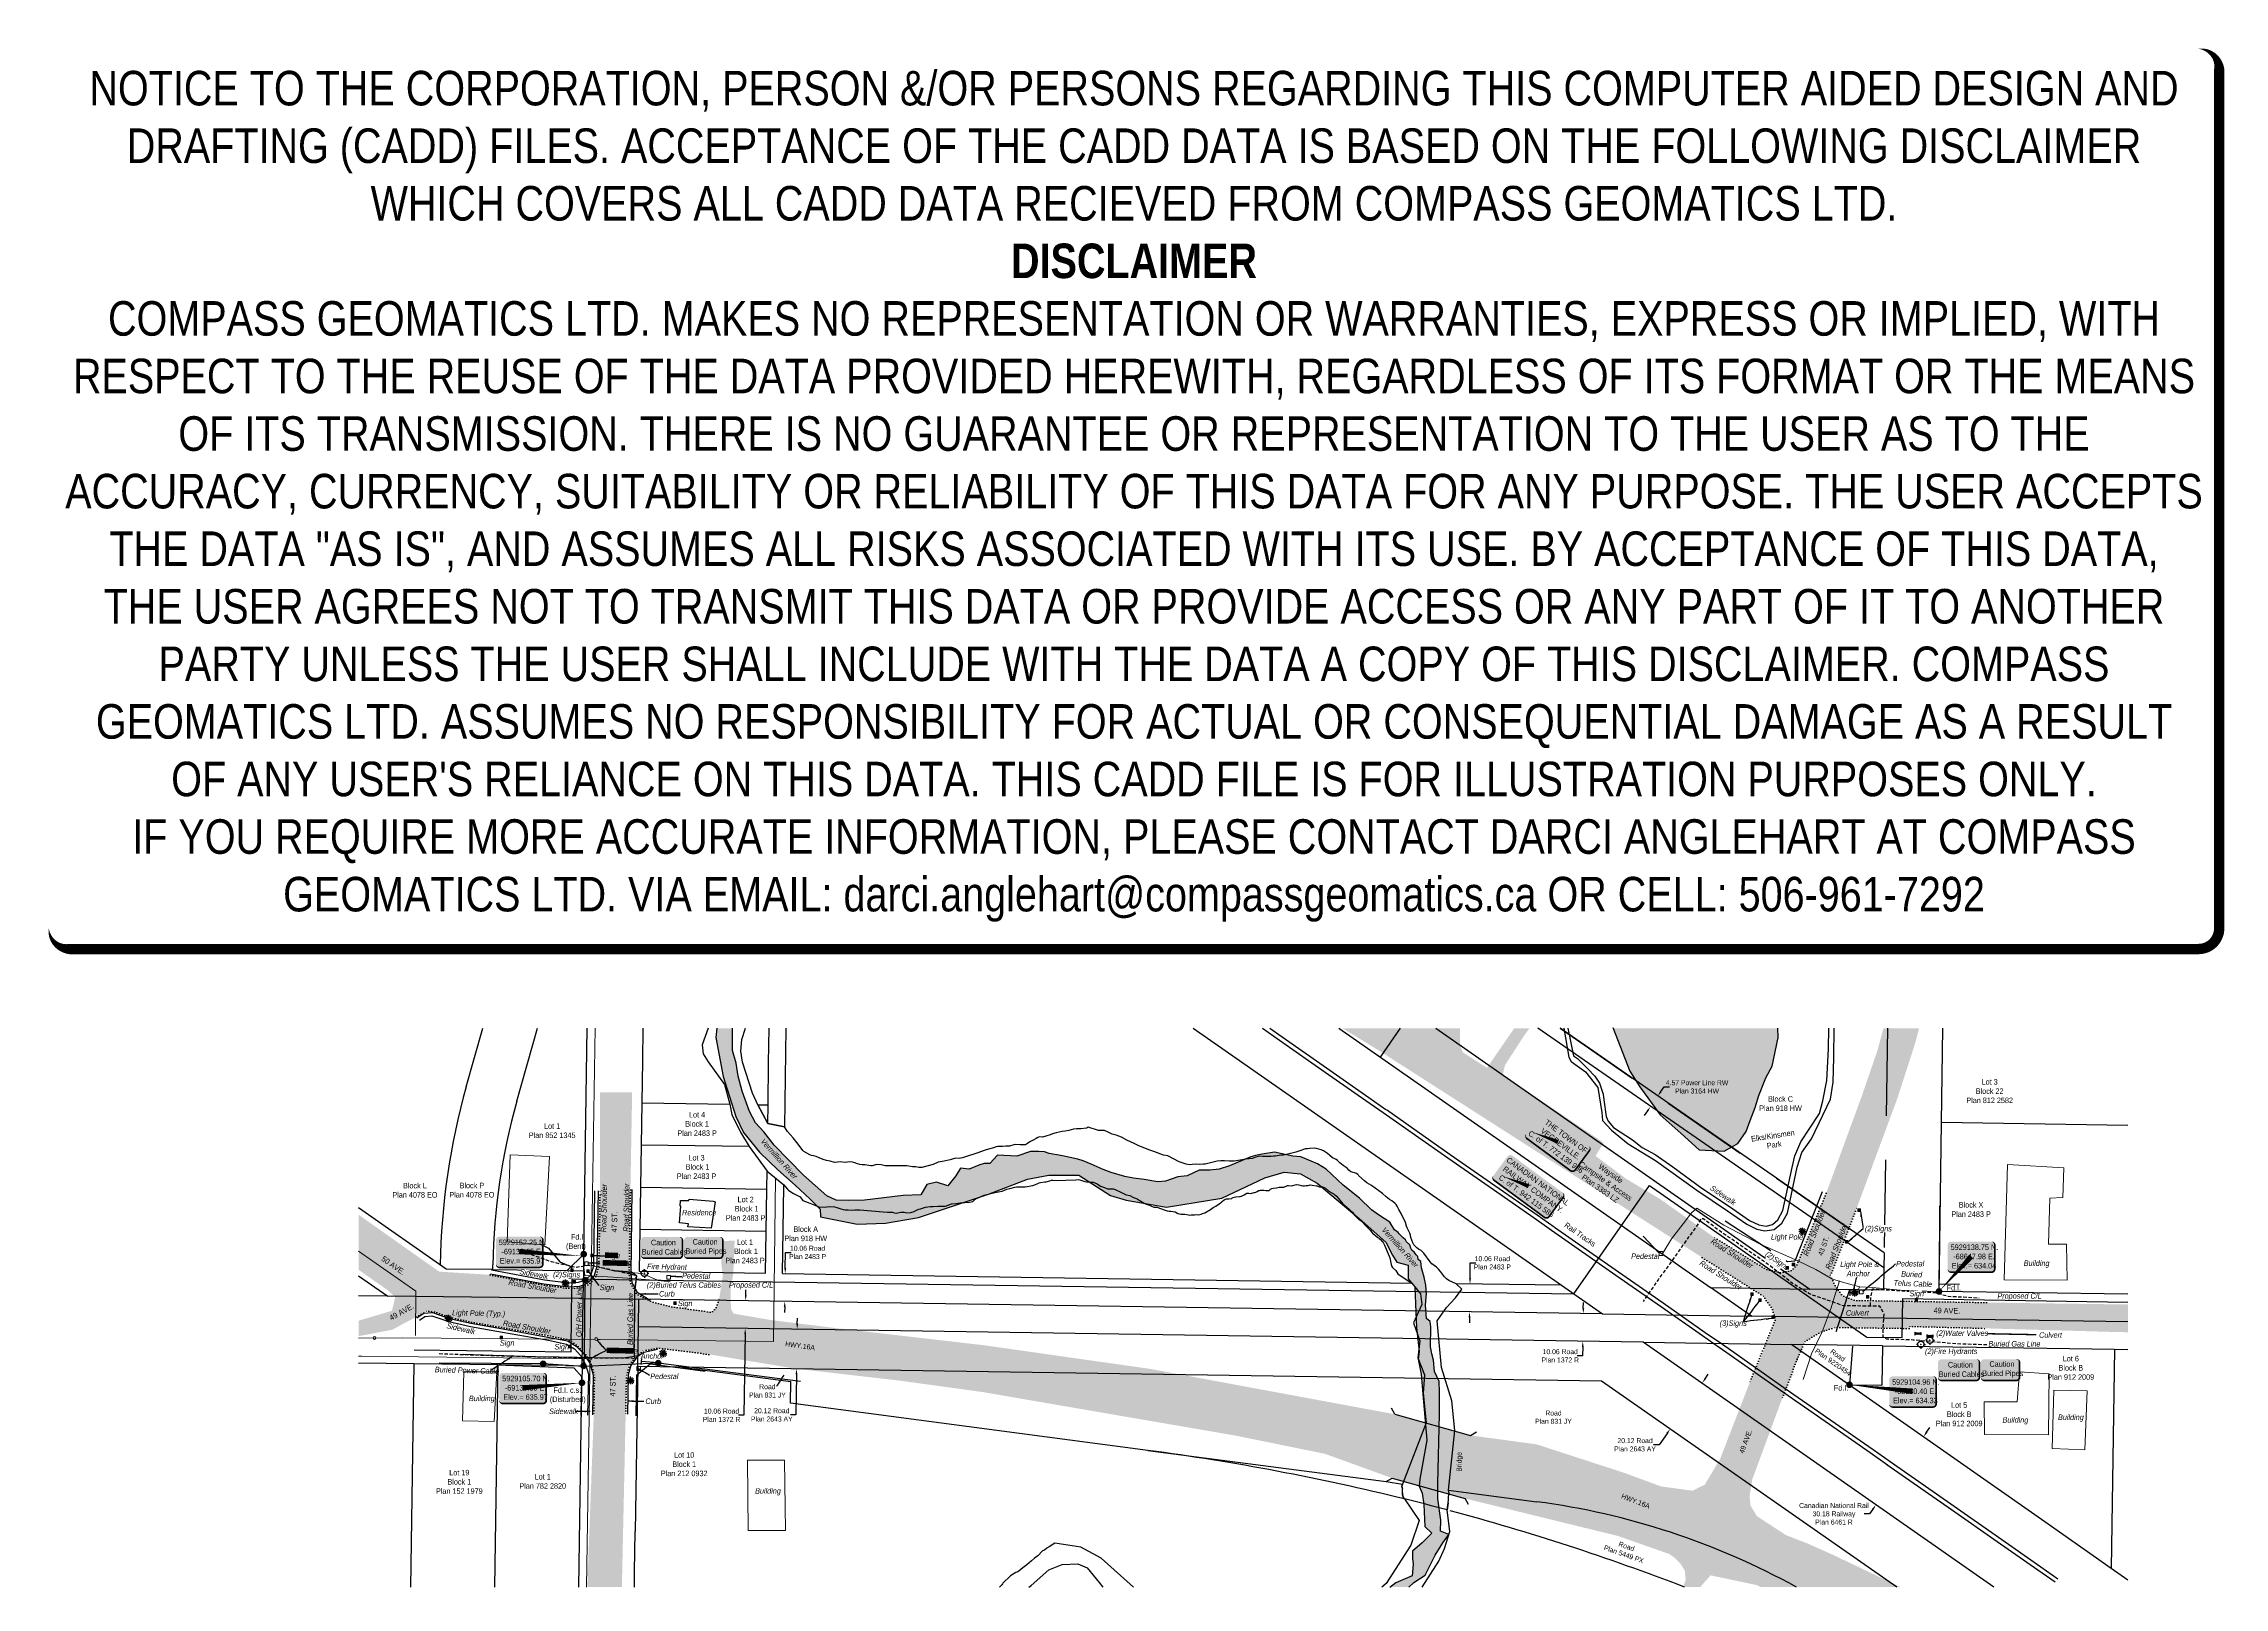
# Model space of a CAD drawing. Extents: x -69334 to -68545, y 5929032 to 5929590.
import ezdxf

# ---------------------------------------------------------------- set-up
doc = ezdxf.new("R2010")
doc.units = 0
doc.header["$LTSCALE"] = 5
doc.header["$PDSIZE"] = 0.5
for name, pattern in [('DASHED', [19.05, 12.7, -6.35]), ('foc-TOPO', [1, 0.2, -0.8]), ('HIDDEN', [9.525, 6.35, -3.175]), ('UG_PIPE', [1.875, 1.25, -0.625]), ('WATERLINE5', [33, 15, -1, 1, -1, 15])]:
    doc.linetypes.add(name, pattern=pattern)
doc.layers.get('Defpoints').update_dxf_attribs({"color": 9})
for name, color, linetype in [('AS-FENCE-DASH', 48, 'foc-FENCE-DASH'), ('AS-OWNER', 7, 'Continuous'), ('AS-PIPE-UG', 44, 'UG_PIPE'), ('AS-PIPE-UG-T', 44, 'Continuous'), ('AS-POWER', 104, 'foc-POWER'), ('AS-POWER-BURIED-ATCO PIPELINES', 241, 'foc-POWER_BURIED'), ('AS-POWER-EXISTING-ANC', 72, 'Continuous'), ('AS-POWER-EXISTING-PP', 72, 'Continuous'), ('AS-POWER-OH-ATCO PIPELINES-T', 241, 'foc-OHPOWER'), ('AS-POWER-T', 104, 'Continuous'), ('AS-RAILWAY', 13, 'TRACKS'), ('AS-RESIDENCE', 14, 'Continuous'), ('AS-ROADS', 254, 'Continuous'), ('AS-SYMBOL', 7, 'Continuous'), ('DETAIL-T', 7, 'Continuous'), ('L-MON', 1, 'Continuous'), ('L-MON-T', 1, 'Continuous'), ('L-TITLEDB', 4, 'Continuous'), ('L-TITLEDB-T', 4, 'Continuous'), ('P-PROPOSED', 10, 'Continuous'), ('P-PROPOSED-T', 10, 'Continuous'), ('T-GENERAL', 48, 'foc-TOPO'), ('T-SLOPE', 48, 'Continuous'), ('T-WATER', 160, 'Continuous'), ('T-WATER-H', 133, 'Continuous'), ('T-WATER-T', 170, 'Continuous'), ('Topo-Waterlines', 125, 'WATERLINE5')]:
    doc.layers.add(name, color=color, linetype=linetype)
for name, color, linetype, lineweight, true_color in [('AS-SANITARY', 7, 'foc-SANITARY', 9, 0x29a300), ('AS-STORM', 7, 'foc-STORM', 9, 0x29a300), ('AS-TELUS-ATCO PIPELINES', 7, 'foc-TEL', 9, 0xff9c38)]:
    doc.layers.add(name, color=color, linetype=linetype, lineweight=lineweight, true_color=true_color)
doc.layers.add('C-AR-T', color=13, linetype='Continuous', lineweight=9)
doc.layers.add('T-TEXT', color=48, linetype='Continuous', lineweight=18)
doc.layers.add('DISCLAIMER', color=7, linetype='Continuous', plot=False)
doc.styles.add('1.8', font='ARIALN.TTF', dxfattribs={"height": 1.8})
doc.styles.add('80', font='ARIALN.TTF', dxfattribs={"height": 10})
doc.styles.add('80CG', font='ARIALN.TTF', dxfattribs={"height": 10})
doc.styles.add('80LS', font='ARIALNI.TTF', dxfattribs={"height": 10})
doc.styles.add('foc-LtypeFont', font='ARIALN.TTF', dxfattribs={"height": 7.35})
doc.linetypes.add('foc-FENCE-DASH', pattern='A,0.5,-0.5,1,-0.5,1,-0.5,1,-0.5,1,-0.5,["X",foc-LtypeFont,S=0.2,R=0,X=-0.625,Y=-0.75],-0.5', length=7.5)
doc.linetypes.add('foc-OHPOWER', pattern='A,10,-1,["O/P",foc-LtypeFont,S=0.2,R=0,X=-0.5,Y=-0.75],-3.25', length=14.25)
doc.linetypes.add('foc-POWER', pattern='A,6,-1,["P",foc-LtypeFont,S=0.2,R=0,X=-0.625,Y=-0.75],-1.24,4', length=12.24)
doc.linetypes.add('foc-POWER_BURIED', pattern='A,10,-1,["P",foc-LtypeFont,S=0.2,R=0,X=-0.425,Y=-0.75],-2', length=13)
doc.linetypes.add('foc-SANITARY', pattern='A,10,-1,["SN",foc-LtypeFont,S=0.2,R=0,X=-0.5,Y=-0.75],-2.75', length=13.75)
doc.linetypes.add('foc-STORM', pattern='A,10,-1,["ST",foc-LtypeFont,S=0.2,R=0,X=-0.5,Y=-0.75],-2.75', length=13.75)
doc.linetypes.add('foc-TEL', pattern='A,2,-1,["T",foc-LtypeFont,S=0.2,R=0,X=-0.425,Y=-0.75],-1.24,8', length=12.24)
doc.linetypes.add('TRACKS', pattern='A,3.81,[130,ltypeshp1.shx,S=6.35,R=0,X=0,Y=0],3.81', length=7.62)
doc.dimstyles.new('Compass 1 000', dxfattribs={"dimtxt": 1.8, "dimasz": 2, "dimexe": 0.2, "dimexo": 0.0625, "dimgap": 0.5, "dimtad": 0, "dimtih": 1, "dimtoh": 1, "dimzin": 0, "dimdsep": 46, "dimtxsty": '1.8', "dimcen": 0.1, "dimse1": 1, "dimse2": 1, "dimclrd": 256, "dimclrt": 256, "dimaunit": 1, "dimadec": 4, "dimazin": 0, "dimtfac": 0.06, "dimtofl": 0, "dimtmove": 0, "dimatfit": 0, "dimfxl": 0.2, "dimtolj": 1, "dimtzin": 0, "dimlwd": -1, "dimarcsym": 0})

# ---------------------------------------------------------------- blocks, each defined once
blk = doc.blocks.new('fdia')
at = {"color": 255, "const_width": 1}
blk.add_lwpolyline([(-0.5, 0, 1), (0.5, 0, 1)], format="xyb", close=True, dxfattribs=at)
blk = doc.blocks.new('Fdiaa')
blk.add_blockref('fdia', (0, 0))
blk = doc.blocks.new('fdib')
at = {"color": 1, "const_width": 1.6}
blk.add_lwpolyline([(-0.4, 0, 1), (0.4, 0, 1)], format="xyb", close=True, dxfattribs=at)
at = {"color": 1}
blk.add_circle((0, 0), 0.8, dxfattribs=at)
blk = doc.blocks.new('Fdibb')
blk.add_blockref('fdib', (0, 0))
blk = doc.blocks.new('fdicc')
for name in ['Fdibb', 'Fdiaa']:
    blk.add_blockref(name, (0, 0))
blk = doc.blocks.new('FDI')
blk.add_blockref('fdicc', (0, 0))
blk = doc.blocks.new('*D510')
at = {"layer": 'Defpoints', "color": 0, "transparency": 16777216}
for p in [(-68793.02, 5929130.99), (-68793.17, 5929120.94), (-68776.95, 5929120.69)]:
    blk.add_point(p, dxfattribs=at)
at = {"layer": 'L-TITLEDB-T', "transparency": 16777216}
for p, q in [((-68776.76, 5929132.74), (-68776.73, 5929134.74)), ((-68777.03, 5929115.44), (-68779.03, 5929115.44)), ((-68776.98, 5929118.69), (-68777.03, 5929115.44))]:
    blk.add_line(p, q, dxfattribs=at)
for points in [[(-68777.09, 5929132.75), (-68776.43, 5929132.74), (-68776.79, 5929130.74)], [(-68777.31, 5929118.7), (-68776.64, 5929118.69), (-68776.95, 5929120.69)]]:
    blk.add_solid(points, dxfattribs=at)
at = {"layer": 'L-TITLEDB-T', "transparency": 16777216, "insert": (-68785.11, 5929115.44), "char_height": 1.8, "attachment_point": 5, "style": '1.8'}
blk.add_mtext('\\A1;10.06 Road \\PPlan 1372 R', dxfattribs=at)
blk = doc.blocks.new('*D511')
at = {"layer": 'Defpoints', "color": 0, "transparency": 16777216}
for p in [(-68801.63, 5929141.22), (-68817.95, 5929131.37), (-68801.78, 5929131.12)]:
    blk.add_point(p, dxfattribs=at)
at = {"layer": 'L-TITLEDB-T', "transparency": 16777216}
for p, q in [((-68817.76, 5929143.46), (-68817.68, 5929149.09)), ((-68817.68, 5929149.09), (-68815.68, 5929149.09)), ((-68817.98, 5929129.37), (-68818.01, 5929127.37))]:
    blk.add_line(p, q, dxfattribs=at)
for points in [[(-68818.1, 5929143.47), (-68817.43, 5929143.46), (-68817.79, 5929141.46)], [(-68818.31, 5929129.37), (-68817.64, 5929129.36), (-68817.95, 5929131.37)]]:
    blk.add_solid(points, dxfattribs=at)
at = {"layer": 'L-TITLEDB-T', "transparency": 16777216, "insert": (-68809.69, 5929149.09), "char_height": 1.8, "attachment_point": 5, "style": '1.8'}
blk.add_mtext('\\A1;10.06 Road\\PPlan 2483 P', dxfattribs=at)
blk = doc.blocks.new('*D512')
at = {"layer": 'Defpoints', "color": 0, "transparency": 16777216}
for p in [(-68745.31, 5929088.97), (-68688.4, 5929073.82), (-68699.93, 5929057.31)]:
    blk.add_point(p, dxfattribs=at)
at = {"layer": 'L-TITLEDB-T', "transparency": 16777216}
for p, q in [((-68732.64, 5929107.13), (-68731.5, 5929108.77)), ((-68749.31, 5929083.24), (-68751.31, 5929083.24)), ((-68746.45, 5929087.33), (-68749.31, 5929083.24))]:
    blk.add_line(p, q, dxfattribs=at)
for points in [[(-68732.91, 5929107.32), (-68732.37, 5929106.94), (-68733.78, 5929105.49)], [(-68746.72, 5929087.53), (-68746.18, 5929087.14), (-68745.31, 5929088.97)]]:
    blk.add_solid(points, dxfattribs=at)
at = {"layer": 'L-TITLEDB-T', "transparency": 16777216, "insert": (-68758.03, 5929083.24), "char_height": 1.8, "attachment_point": 5, "style": '1.8'}
blk.add_mtext('\\A1;20.12 Road\\PPlan 2643 AY', dxfattribs=at)
blk = doc.blocks.new('VALVE')
h = blk.add_hatch(color=255)
h.dxf.hatch_style = 1
edge = h.paths.add_edge_path()
edge.add_line((-0.33, 0.24), (-1.2, 0.59))
edge.add_line((-1.2, 0.59), (-1.2, -0.59))
edge.add_line((-1.2, -0.59), (-0.33, -0.24))
edge.add_arc((0, 0), 0.411, 215.87753, 324.12247)
edge.add_line((0.33, -0.24), (1.2, -0.59))
edge.add_line((1.2, -0.59), (1.2, 0.59))
edge.add_line((1.2, 0.59), (0.33, 0.24))
edge.add_arc((0, 0), 0.411, 35.87753, 144.12247)
at = {"layer": 'T-WATER'}
for p, q in [((-1.1, 0.44), (-1.1, -0.44)), ((-0.29, 0.12), (-1.1, 0.44)), ((0.29, 0.12), (1.1, 0.44)), ((1.1, 0.44), (1.1, -0.44)), ((-1.1, -0.44), (-0.29, -0.12)), ((1.1, -0.44), (0.29, -0.12))]:
    blk.add_line(p, q, dxfattribs=at)
for radius in [0.311, 0.11]:
    blk.add_circle((0, 0), radius, dxfattribs=at)
blk = doc.blocks.new('*U525')
h = blk.add_hatch(color=254)
edge = h.paths.add_edge_path()
edge.add_line((-36.5, -28.5), (36.5, -28.5))
edge.add_arc((36.5, -22.5), 6, 270, 360)
edge.add_line((42.5, -22.5), (42.5, 21))
edge.add_arc((36.5, 21), 6, 0, 90)
edge.add_line((36.5, 27), (-36.5, 27))
edge.add_arc((-36.5, 21), 6, 90, 180)
edge.add_line((-42.5, 21), (-42.5, -22.5))
edge.add_arc((-36.5, -22.5), 6, 180, 270)
at = {"color": 1, "flags": 128}
blk.add_lwpolyline([(-58.4, -63.2, 0, 10, 0), (0, 0, 5, 5, 0)], format="xyseb", dxfattribs=at)
blk.add_lwpolyline([(-36.5, -28.5, 3, 3, 0), (36.5, -28.5, 3, 3, 0.414214), (42.5, -22.5, 3, 3, 0), (42.5, 21, 3, 0, 0.414214), (36.5, 27, 0, 0, 0), (-36.5, 27, 0, 0, 0.414214), (-42.5, 21, 0, 0, 0), (-42.5, -22.5, 0, 3, 0.414214)], format="xyseb", close=True, dxfattribs=at)
at = {"color": 1, "style": '80'}
blk.add_attdef('ENTER_TEXT_001', (-36, -5), '', height=10, dxfattribs=at)
blk = doc.blocks.new('*U526')
h = blk.add_hatch(color=254)
edge = h.paths.add_edge_path()
edge.add_line((-36.5, -28.5), (36.5, -28.5))
edge.add_arc((36.5, -22.5), 6, 270, 360)
edge.add_line((42.5, -22.5), (42.5, 21))
edge.add_arc((36.5, 21), 6, 0, 90)
edge.add_line((36.5, 27), (-36.5, 27))
edge.add_arc((-36.5, 21), 6, 90, 180)
edge.add_line((-42.5, 21), (-42.5, -22.5))
edge.add_arc((-36.5, -22.5), 6, 180, 270)
at = {"color": 1, "flags": 128}
blk.add_lwpolyline([(-114.4, 11.8, 0, 10, 0), (0, 0, 5, 5, 0)], format="xyseb", dxfattribs=at)
blk.add_lwpolyline([(-36.5, -28.5, 3, 3, 0), (36.5, -28.5, 3, 3, 0.414214), (42.5, -22.5, 3, 3, 0), (42.5, 21, 3, 0, 0.414214), (36.5, 27, 0, 0, 0), (-36.5, 27, 0, 0, 0.414214), (-42.5, 21, 0, 0, 0), (-42.5, -22.5, 0, 3, 0.414214)], format="xyseb", close=True, dxfattribs=at)
at = {"color": 1, "style": '80'}
blk.add_attdef('ENTER_TEXT_001', (-36, -5), '', height=10, dxfattribs=at)
blk = doc.blocks.new('POWERPOLE')
h = blk.add_hatch(color=255)
edge = h.paths.add_edge_path()
edge.add_arc((0, 0), 0.96, 0, 360)
at = {"linetype": 'Continuous'}
for p, q in [((0.68, -0.68), (-0.68, 0.68)), ((-0.68, -0.68), (0.68, 0.68))]:
    blk.add_line(p, q, dxfattribs=at)
blk.add_circle((0, 0), 0.96, dxfattribs=at)
blk = doc.blocks.new('*U528')
h = blk.add_hatch(color=254)
edge = h.paths.add_edge_path()
edge.add_line((-36.5, -28.5), (36.5, -28.5))
edge.add_arc((36.5, -22.5), 6, 270, 360)
edge.add_line((42.5, -22.5), (42.5, 21))
edge.add_arc((36.5, 21), 6, 0, 90)
edge.add_line((36.5, 27), (-36.5, 27))
edge.add_arc((-36.5, 21), 6, 90, 180)
edge.add_line((-42.5, 21), (-42.5, -22.5))
edge.add_arc((-36.5, -22.5), 6, 180, 270)
at = {"color": 1, "flags": 128}
blk.add_lwpolyline([(-36.5, -28.5, 3, 3, 0), (36.5, -28.5, 3, 3, 0.414214), (42.5, -22.5, 3, 3, 0), (42.5, 21, 3, 0, 0.414214), (36.5, 27, 0, 0, 0), (-36.5, 27, 0, 0, 0.414214), (-42.5, 21, 0, 0, 0), (-42.5, -22.5, 0, 3, 0.414214)], format="xyseb", close=True, dxfattribs=at)
blk.add_lwpolyline([(107, 9.2, 0, 10, 0), (0, 0, 5, 5, 0)], format="xyseb", dxfattribs=at)
at = {"color": 1, "style": '80'}
blk.add_attdef('ENTER_TEXT_001', (-36, -5), '', height=10, dxfattribs=at)
blk = doc.blocks.new('*U531')
h = blk.add_hatch(color=50)
edge = h.paths.add_edge_path()
edge.add_line((-31.5, -20), (31.5, -20))
edge.add_arc((31.5, -14), 6, 270, 360)
edge.add_line((37.5, -14), (37.5, 12.5))
edge.add_arc((31.5, 12.5), 6, 0, 90)
edge.add_line((31.5, 18.5), (-31.5, 18.5))
edge.add_arc((-31.5, 12.5), 6, 90, 180)
edge.add_line((-37.5, 12.5), (-37.5, -14))
edge.add_arc((-31.5, -14), 6, 180, 270)
at = {"color": 240, "flags": 128}
blk.add_lwpolyline([(-31.5, -20, 3, 3, 0), (31.5, -20, 3, 3, 0.414214), (37.5, -14, 3, 3, 0), (37.5, 12.5, 3, 0, 0.414214), (31.5, 18.5, 0, 0, 0), (-31.5, 18.5, 0, 0, 0.414214), (-37.5, 12.5, 0, 0, 0), (-37.5, -14, 0, 3, 0.414214)], format="xyseb", close=True, dxfattribs=at)
at = {"color": 240, "style": '80'}
blk.add_attdef('ENTER_TEXT_001', (-26.8, -4.9), '', height=10, dxfattribs=at)
blk = doc.blocks.new('*U530')
h = blk.add_hatch(color=50)
edge = h.paths.add_edge_path()
edge.add_line((-29, -20), (29, -20))
edge.add_arc((29, -14), 6, 270, 360)
edge.add_line((35, -14), (35, 12.5))
edge.add_arc((29, 12.5), 6, 0, 90)
edge.add_line((29, 18.5), (-29, 18.5))
edge.add_arc((-29, 12.5), 6, 90, 180)
edge.add_line((-35, 12.5), (-35, -14))
edge.add_arc((-29, -14), 6, 180, 270)
at = {"color": 240, "flags": 128}
blk.add_lwpolyline([(-29, -20, 3, 3, 0), (29, -20, 3, 3, 0.414214), (35, -14, 3, 3, 0), (35, 12.5, 3, 0, 0.414214), (29, 18.5, 0, 0, 0), (-29, 18.5, 0, 0, 0.414214), (-35, 12.5, 0, 0, 0), (-35, -14, 0, 3, 0.414214)], format="xyseb", close=True, dxfattribs=at)
at = {"color": 240, "style": '80'}
blk.add_attdef('ENTER_TEXT_001', (-26.8, -4.9), '', height=10, dxfattribs=at)
blk = doc.blocks.new('*U532')
h = blk.add_hatch(color=254)
edge = h.paths.add_edge_path()
edge.add_line((-36.5, -28.5), (36.5, -28.5))
edge.add_arc((36.5, -22.5), 6, 270, 360)
edge.add_line((42.5, -22.5), (42.5, 21))
edge.add_arc((36.5, 21), 6, 0, 90)
edge.add_line((36.5, 27), (-36.5, 27))
edge.add_arc((-36.5, 21), 6, 90, 180)
edge.add_line((-42.5, 21), (-42.5, -22.5))
edge.add_arc((-36.5, -22.5), 6, 180, 270)
at = {"color": 1, "flags": 128}
blk.add_lwpolyline([(-36.5, -28.5, 3, 3, 0), (36.5, -28.5, 3, 3, 0.414214), (42.5, -22.5, 3, 3, 0), (42.5, 21, 3, 0, 0.414214), (36.5, 27, 0, 0, 0), (-36.5, 27, 0, 0, 0.414214), (-42.5, 21, 0, 0, 0), (-42.5, -22.5, 0, 3, 0.414214)], format="xyseb", close=True, dxfattribs=at)
blk.add_lwpolyline([(112.6, -7.9, 0, 10, 0), (0, 0, 5, 5, 0)], format="xyseb", dxfattribs=at)
at = {"color": 1, "style": '80'}
blk.add_attdef('ENTER_TEXT_001', (-36, -5), '', height=10, dxfattribs=at)
blk = doc.blocks.new('*D537')
at = {"layer": 'Defpoints', "color": 0, "transparency": 16777216}
for p in [(-69077.59, 5929125.28), (-69077.81, 5929110.98), (-69061.6, 5929110.73)]:
    blk.add_point(p, dxfattribs=at)
at = {"layer": 'L-TITLEDB-T', "transparency": 16777216}
for p, q in [((-69061.35, 5929127.04), (-69061.32, 5929129.04)), ((-69061.63, 5929108.73), (-69061.85, 5929094.07)), ((-69061.85, 5929094.07), (-69063.85, 5929094.07))]:
    blk.add_line(p, q, dxfattribs=at)
for points in [[(-69061.69, 5929127.04), (-69061.02, 5929127.03), (-69061.38, 5929125.04)], [(-69061.97, 5929108.73), (-69061.3, 5929108.72), (-69061.6, 5929110.73)]]:
    blk.add_solid(points, dxfattribs=at)
at = {"layer": 'L-TITLEDB-T', "transparency": 16777216, "insert": (-69070.57, 5929094.07), "char_height": 1.8, "attachment_point": 5, "style": '1.8'}
blk.add_mtext('\\A1;20.12 Road\\PPlan 2643 AY', dxfattribs=at)
blk = doc.blocks.new('*D538')
at = {"layer": 'Defpoints', "color": 0, "transparency": 16777216}
for p in [(-69049.55, 5929144.99), (-69065.87, 5929135.14), (-69049.7, 5929134.89)]:
    blk.add_point(p, dxfattribs=at)
at = {"layer": 'L-TITLEDB-T', "transparency": 16777216}
for p, q in [((-69065.69, 5929147.23), (-69065.6, 5929152.86)), ((-69065.6, 5929152.86), (-69063.6, 5929152.86)), ((-69065.9, 5929133.14), (-69065.93, 5929131.14))]:
    blk.add_line(p, q, dxfattribs=at)
for points in [[(-69066.02, 5929147.23), (-69065.35, 5929147.22), (-69065.72, 5929145.23)], [(-69066.23, 5929133.14), (-69065.57, 5929133.13), (-69065.87, 5929135.14)]]:
    blk.add_solid(points, dxfattribs=at)
at = {"layer": 'L-TITLEDB-T', "transparency": 16777216, "insert": (-69057.61, 5929152.86), "char_height": 1.8, "attachment_point": 5, "style": '1.8'}
blk.add_mtext('\\A1;10.06 Road\\PPlan 2483 P', dxfattribs=at)
blk = doc.blocks.new('*D539')
at = {"layer": 'Defpoints', "color": 0, "transparency": 16777216}
for p in [(-69097.76, 5929135.65), (-69097.92, 5929125.59), (-69080.18, 5929125.32)]:
    blk.add_point(p, dxfattribs=at)
at = {"layer": 'L-TITLEDB-T', "transparency": 16777216}
for p, q in [((-69080, 5929137.37), (-69079.97, 5929139.37)), ((-69080.22, 5929123.32), (-69080.66, 5929093.93)), ((-69080.66, 5929093.93), (-69082.66, 5929093.93))]:
    blk.add_line(p, q, dxfattribs=at)
for points in [[(-69080.33, 5929137.38), (-69079.67, 5929137.37), (-69080.03, 5929135.37)], [(-69080.55, 5929123.33), (-69079.88, 5929123.32), (-69080.18, 5929125.32)]]:
    blk.add_solid(points, dxfattribs=at)
at = {"layer": 'L-TITLEDB-T', "transparency": 16777216, "insert": (-69088.75, 5929093.93), "char_height": 1.8, "attachment_point": 5, "style": '1.8'}
blk.add_mtext('\\A1;10.06 Road \\PPlan 1372 R', dxfattribs=at)
blk = doc.blocks.new('*D541')
at = {"layer": 'Defpoints', "color": 0, "transparency": 16777216}
for p in [(-68750.47, 5929209.95), (-68749.79, 5929209.48), (-68753.07, 5929206.19)]:
    blk.add_point(p, dxfattribs=at)
at = {"layer": 'L-TITLEDB-T', "transparency": 16777216}
for p, q in [((-68748.65, 5929211.12), (-68747.51, 5929212.77)), ((-68747.51, 5929212.77), (-68745.51, 5929212.77)), ((-68753.53, 5929204.08), (-68754.67, 5929202.43))]:
    blk.add_line(p, q, dxfattribs=at)
for points in [[(-68748.92, 5929211.31), (-68748.38, 5929210.93), (-68749.79, 5929209.48)], [(-68753.8, 5929204.27), (-68753.25, 5929203.89), (-68752.39, 5929205.72)]]:
    blk.add_solid(points, dxfattribs=at)
at = {"layer": 'L-TITLEDB-T', "transparency": 16777216, "insert": (-68735.58, 5929212.77), "char_height": 1.8, "attachment_point": 5, "style": '1.8'}
blk.add_mtext('\\A1;4.57 Power Line RW\\PPlan 3164 HW', dxfattribs=at)
blk = doc.blocks.new('lightpole')
h = blk.add_hatch(color=255)
h.dxf.hatch_style = 1
h.paths.add_polyline_path([(-0.78, 0, 1), (0.78, 0, 1)])
h.paths.add_polyline_path([(0.68, 0, -1), (-0.68, 0, -1)], flags=16)
h = blk.add_hatch(color=48)
h.dxf.hatch_style = 1
edge = h.paths.add_edge_path()
edge.add_arc((0, 0), 0.682, 0, 360)
at = {"color": 48}
for p, q in [((-0.86, 0), (-1.38, 0)), ((-0.75, 0.43), (-1.19, 0.69)), ((-0.43, 0.75), (-0.69, 1.19)), ((0, 0.86), (0, 1.38)), ((0.43, 0.75), (0.69, 1.19)), ((0.75, 0.43), (1.19, 0.69)), ((0.86, 0), (1.38, 0)), ((-0.75, -0.43), (-1.19, -0.69)), ((-0.43, -0.75), (-0.69, -1.19)), ((0, -0.86), (0, -1.38)), ((0.43, -0.75), (0.69, -1.19)), ((0.75, -0.43), (1.19, -0.69))]:
    blk.add_line(p, q, dxfattribs=at)
blk.add_circle((0, 0), 0.682, dxfattribs=at)
blk = doc.blocks.new('*U543')
at = {"color": 72}
blk.add_line((0.09, 1.1), (-0.09, -1.1), dxfattribs=at)
at = {"layer": 'AS-SYMBOL', "color": 72, "flags": 128}
blk.add_lwpolyline([(6.17, -0.48), (0, 0)], dxfattribs=at)
blk = doc.blocks.new('*U544')
at = {"color": 72}
blk.add_line((0.01, 1.1), (-0.01, -1.1), dxfattribs=at)
at = {"layer": 'AS-SYMBOL', "color": 72, "flags": 128}
blk.add_lwpolyline([(1.76, -0.01), (0, 0)], dxfattribs=at)
blk = doc.blocks.new('*D545')
at = {"layer": 'Defpoints', "color": 0, "transparency": 16777216}
for p in [(-68652.34, 5929085.31), (-68670.8, 5929061.54), (-68669.54, 5929060.66)]:
    blk.add_point(p, dxfattribs=at)
at = {"layer": 'L-TITLEDB-T', "transparency": 16777216}
for p, q in [((-68652.46, 5929087.83), (-68651.31, 5929089.47)), ((-68673.09, 5929058.26), (-68675.09, 5929058.26)), ((-68671.95, 5929059.9), (-68673.09, 5929058.26))]:
    blk.add_line(p, q, dxfattribs=at)
for points in [[(-68652.73, 5929088.02), (-68652.18, 5929087.64), (-68653.6, 5929086.19)], [(-68672.22, 5929060.09), (-68671.67, 5929059.71), (-68670.8, 5929061.54)]]:
    blk.add_solid(points, dxfattribs=at)
at = {"layer": 'L-TITLEDB-T', "transparency": 16777216, "insert": (-68686.01, 5929058.26), "char_height": 1.8, "attachment_point": 5, "style": '1.8'}
blk.add_mtext('\\A1;Canadian National Rail\\P30.18 Railway\\PPlan 6461 R', dxfattribs=at)
blk = doc.blocks.new('*U548')
h = blk.add_hatch(color=59)
edge = h.paths.add_edge_path()
edge.add_line((-56.5, -28.5), (56.5, -28.5))
edge.add_arc((56.5, -22.5), 6, 270, 360)
edge.add_line((62.5, -22.5), (62.5, 21))
edge.add_arc((56.5, 21), 6, 0, 90)
edge.add_line((56.5, 27), (-56.5, 27))
edge.add_arc((-56.5, 21), 6, 90, 180)
edge.add_line((-62.5, 21), (-62.5, -22.5))
edge.add_arc((-56.5, -22.5), 6, 180, 270)
at = {"color": 1, "flags": 128}
blk.add_lwpolyline([(-56.5, -28.5, 3, 3, 0), (56.5, -28.5, 3, 3, 0.414214), (62.5, -22.5, 3, 3, 0), (62.5, 21, 3, 0, 0.414214), (56.5, 27, 0, 0, 0), (-56.5, 27, 0, 0, 0.414214), (-62.5, 21, 0, 0, 0), (-62.5, -22.5, 0, 3, 0.414214)], format="xyseb", close=True, dxfattribs=at)
blk.add_lwpolyline([(-48.8, -13.4, 0, 7.5, 0), (0, 0, 0, 0, 0)], format="xyseb", dxfattribs=at)
at = {"color": 1, "style": '80'}
blk.add_attdef('ENTER_TEXT_001', (-36, -5), '', height=10, dxfattribs=at)
blk = doc.blocks.new('*U549')
h = blk.add_hatch(color=59)
edge = h.paths.add_edge_path()
edge.add_line((-49, -28.5), (49, -28.5))
edge.add_arc((49, -22.5), 6, 270, 360)
edge.add_line((55, -22.5), (55, 21))
edge.add_arc((49, 21), 6, 0, 90)
edge.add_line((49, 27), (-49, 27))
edge.add_arc((-49, 21), 6, 90, 180)
edge.add_line((-55, 21), (-55, -22.5))
edge.add_arc((-49, -22.5), 6, 180, 270)
at = {"color": 1, "flags": 128}
blk.add_lwpolyline([(-49, -28.5, 3, 3, 0), (49, -28.5, 3, 3, 0.414214), (55, -22.5, 3, 3, 0), (55, 21, 3, 0, 0.414214), (49, 27, 0, 0, 0), (-49, 27, 0, 0, 0.414214), (-55, 21, 0, 0, 0), (-55, -22.5, 0, 3, 0.414214)], format="xyseb", close=True, dxfattribs=at)
blk.add_lwpolyline([(-48.8, -13.4, 0, 7.5, 0), (0, 0, 0, 0, 0)], format="xyseb", dxfattribs=at)
at = {"color": 1, "style": '80'}
blk.add_attdef('ENTER_TEXT_001', (-36, -5), '', height=10, dxfattribs=at)
blk = doc.blocks.new('FH')
at = {"layer": 'Topo-Waterlines'}
for p, q in [((0, 0), (-0.2, 0)), ((0, 1.9), (0, 2.4)), ((0, 0), (0, 0.2)), ((0, 0), (0.2, 0)), ((0, 0), (0, -0.2)), ((-1.9, 0), (-2.6, 0)), ((0, -1.9), (0, -2.7)), ((1.9, 0), (2.7, 0))]:
    blk.add_line(p, q, dxfattribs=at)
blk.add_circle((0, 0), 1.9, dxfattribs=at)
blk = doc.blocks.new('Disclaimer_Legal')
at = {"layer": 'DISCLAIMER', "color": 254, "flags": 128}
blk.add_lwpolyline([(-3612.9, -1104.6, 37.5, 37.5, 0), (4096.1, -1104.6, 37.5, 37.5, 0.414214), (4171.1, -1029.6, 37.5, 37.5, 0), (4171.1, 2078.7, 37.5, 0, 0.414214), (4096.1, 2153.7, 0, 0, 0), (-3612.9, 2153.7, 0, 0, 0.414214), (-3687.9, 2078.7, 0, 0, 0), (-3687.9, -1029.6, 0, 37.5, 0.414214)], format="xyseb", close=True, dxfattribs=at)
at = {"layer": 'DISCLAIMER', "color": 254, "insert": (241.6, 533.9), "char_height": 125, "width": 7717.568, "attachment_point": 5, "style": '80'}
blk.add_mtext('NOTICE TO THE CORPORATION, PERSON &/OR PERSONS REGARDING THIS COMPUTER AIDED DESIGN AND DRAFTING (CADD) FILES. ACCEPTANCE OF THE CADD DATA IS BASED ON THE FOLLOWING DISCLAIMER WHICH COVERS ALL CADD DATA RECIEVED FROM COMPASS GEOMATICS LTD.\\P{\\fArial Narrow|b1|i0|c0|p34;DISCLAIMER}\\PCOMPASS GEOMATICS LTD. MAKES NO REPRESENTATION OR WARRANTIES, EXPRESS OR IMPLIED, WITH RESPECT TO THE REUSE OF THE DATA PROVIDED HEREWITH, REGARDLESS OF ITS FORMAT OR THE MEANS OF ITS TRANSMISSION. THERE IS NO GUARANTEE OR REPRESENTATION TO THE USER AS TO THE ACCURACY, CURRENCY, SUITABILITY OR RELIABILITY OF THIS DATA FOR ANY PURPOSE. THE USER ACCEPTS THE DATA "AS IS", AND ASSUMES ALL RISKS ASSOCIATED WITH ITS USE. BY ACCEPTANCE OF THIS DATA, THE USER AGREES NOT TO TRANSMIT THIS DATA OR PROVIDE ACCESS OR ANY PART OF IT TO ANOTHER PARTY UNLESS THE USER SHALL INCLUDE WITH THE DATA A COPY OF THIS DISCLAIMER. COMPASS GEOMATICS LTD. ASSUMES NO RESPONSIBILITY FOR ACTUAL OR CONSEQUENTIAL DAMAGE AS A RESULT OF ANY USER\'S RELIANCE ON THIS DATA. THIS CADD FILE IS FOR ILLUSTRATION PURPOSES ONLY.\\PIF YOU REQUIRE MORE ACCURATE INFORMATION, PLEASE CONTACT DARCI ANGLEHART AT COMPASS GEOMATICS LTD. VIA EMAIL: darci.anglehart@compassgeomatics.ca OR CELL: 506-961-7292', dxfattribs=at)

msp = doc.modelspace()

# ---------------------------------------------------------------- hatches: boundary and pattern name
at = {"layer": 'AS-ROADS'}
h = msp.add_hatch(color=256, dxfattribs=at)
h.dxf.hatch_style = 1
h.paths.add_polyline_path([(-69220.189, 5929128.159), (-69220.189, 5929122.552), (-69208.004, 5929124.877), (-69199.215, 5929129.606), (-69195.678, 5929131.569), (-69192.986, 5929131.506), (-69187.207, 5929129.419), (-69179.415, 5929127.676), (-69167.888, 5929125.668), (-69150.893, 5929122.663), (-69144.42, 5929121.348), (-69141.104, 5929119.282), (-69138.263, 5929116.462), (-69136.094, 5929112.907), (-69134.782, 5929108.509), (-69135.021, 5929094.152), (-69137.367, 5929031.758), (-69124.844, 5929031.758), (-69123.476, 5929094.225), (-69123.16, 5929108.451), (-69121.999, 5929112.195), (-69119.486, 5929115.508), (-69117.117, 5929117.269), (-69111.7, 5929118.266), (-69093.319, 5929115.977), (-69062.168, 5929110.828), (-69024.47, 5929106.49), (-68994.539, 5929102.38), (-68902.929, 5929086.617), (-68870.389, 5929080.001), (-68845.942, 5929071.175), (-68819.542, 5929063.804), (-68764.367, 5929050.29), (-68745.646, 5929043.736), (-68743.531, 5929042.239), (-68741.68, 5929040.39), (-68740.006, 5929037.66), (-68739.672, 5929034.42), (-68740.514, 5929032.176), (-68740.748, 5929031.758), (-68734.262, 5929031.758), (-68734.053, 5929032.211), (-68730.685, 5929035.998), (-68713.947, 5929032.47), (-68712.555, 5929031.758), (-68661.901, 5929031.758), (-68685.996, 5929043.249), (-68695.299, 5929047.412), (-68703.49, 5929050.602), (-68713.907, 5929057.431), (-68716.268, 5929061.316), (-68716.545, 5929064.785), (-68715.573, 5929070.75), (-68704.943, 5929099.54), (-68699.302, 5929114.345), (-68696.474, 5929120.68), (-68691.023, 5929123.957), (-68685.779, 5929125.73), (-68658.454, 5929125.352), (-68658.472, 5929126.124), (-68630.771, 5929125.37), (-68583.971, 5929124.063), (-68579.575, 5929123.974), (-68579.575, 5929134.016), (-68630.775, 5929134.721), (-68678.564, 5929135.534), (-68682.994, 5929137.285), (-68685.837, 5929141.142), (-68687.272, 5929144.618), (-68680.704, 5929161.515), (-68677.783, 5929168.867), (-68663.078, 5929208.561), (-68656.573, 5929228.707), (-68655.188, 5929233.984), (-68668.068, 5929233.984), (-68670.298, 5929225.856), (-68675.911, 5929209.527), (-68688.819, 5929174.297), (-68699.575, 5929148.02), (-68701.31, 5929146.385), (-68705.211, 5929145.57), (-68710.53, 5929146.751), (-68729.74, 5929158.549), (-68748.93, 5929172.164), (-68761.096, 5929179.414), (-68772.31, 5929187.768), (-68769.431, 5929192.581), (-68805.98, 5929217.15), (-68805.062, 5929220.705), (-68798.177, 5929231.369), (-68796.267, 5929233.984), (-68801.779, 5929233.984), (-68811.636, 5929219.667), (-68820.439, 5929225.302), (-68821.463, 5929228.257), (-68821.463, 5929233.984), (-68863.939, 5929233.984), (-68851.126, 5929226.158), (-68733.672, 5929150.989), (-68711.615, 5929137.075), (-68708.281, 5929132.386), (-68707.217, 5929128.58), (-68712.565, 5929114.262), (-68716.498, 5929105.821), (-68727.194, 5929078.194), (-68732.786, 5929068.796), (-68737.234, 5929066.637), (-68748.545, 5929068.161), (-68762.017, 5929073.114), (-68793.689, 5929083.417), (-68817.635, 5929086.658), (-68844.948, 5929094.284), (-68933.457, 5929110.694), (-68993.832, 5929119.286), (-69045, 5929125.185), (-69070.779, 5929128.379), (-69084.384, 5929130.707), (-69085.364, 5929132.421), (-69085.487, 5929139.647), (-69084.506, 5929145.159), (-69084.016, 5929157.162), (-69089.286, 5929156.917), (-69088.796, 5929148.588), (-69088.306, 5929144.424), (-69089.585, 5929136.144), (-69090.74, 5929132.8), (-69092.332, 5929131.204), (-69106.906, 5929133.215), (-69114.135, 5929135.017), (-69119.435, 5929137.797), (-69120.171, 5929138.644), (-69121.765, 5929141.806), (-69122.19, 5929145.147), (-69121.755, 5929175.557), (-69121.124, 5929210.855), (-69132.774, 5929210.739), (-69132.728, 5929175.095), (-69133.186, 5929147.851), (-69134.332, 5929144.001), (-69136.969, 5929141.215), (-69139.79, 5929140.089), (-69144.289, 5929139.87), (-69153.157, 5929141.09), (-69172.562, 5929144.754), (-69191.006, 5929145.921), (-69220.189, 5929166.518), (-69220.189, 5929146.599), (-69209.466, 5929139.074), (-69206.906, 5929136.686), (-69208.101, 5929131.738)])
h = msp.add_hatch(color=256, dxfattribs=at)
h.dxf.hatch_style = 1
h.paths.add_polyline_path([(-68676.454, 5929168.651), (-68677.331, 5929168.651), (-68677.331, 5929167.71), (-68676.454, 5929167.71)])
h = msp.add_hatch(color=256, dxfattribs=at)
h.dxf.hatch_style = 1
h.paths.add_polyline_path([(-69135.255, 5929152.225), (-69136.132, 5929152.225), (-69136.132, 5929151.284), (-69135.255, 5929151.284)])
h = msp.add_hatch(color=256, dxfattribs=at)
h.dxf.hatch_style = 1
h.paths.add_polyline_path([(-68680.932, 5929157.127), (-68681.809, 5929157.127), (-68681.809, 5929156.185), (-68680.932, 5929156.185)])
h = msp.add_hatch(color=256, dxfattribs=at)
h.dxf.hatch_style = 1
h.paths.add_polyline_path([(-69142.476, 5929146.868), (-69143.352, 5929146.868), (-69143.352, 5929145.927), (-69142.476, 5929145.927)])
h = msp.add_hatch(color=256, dxfattribs=at)
h.dxf.hatch_style = 1
h.paths.add_polyline_path([(-69136.666, 5929146.517), (-69137.543, 5929146.517), (-69137.543, 5929145.576), (-69136.666, 5929145.576)])
h = msp.add_hatch(color=256, dxfattribs=at)
h.dxf.hatch_style = 1
h.paths.add_polyline_path([(-68702.524, 5929147.715), (-68703.401, 5929147.715), (-68703.401, 5929146.774), (-68702.524, 5929146.774)])
h = msp.add_hatch(color=256, dxfattribs=at)
h.dxf.hatch_style = 1
h.paths.add_polyline_path([(-68700.234, 5929148.934), (-68701.111, 5929148.934), (-68701.111, 5929147.993), (-68700.234, 5929147.993)])
h = msp.add_hatch(color=256, dxfattribs=at)
h.dxf.hatch_style = 1
h.paths.add_polyline_path([(-69141.637, 5929142.731), (-69142.513, 5929142.731), (-69142.513, 5929141.79), (-69141.637, 5929141.79)])
h = msp.add_hatch(color=256, dxfattribs=at)
h.dxf.hatch_style = 1
h.paths.add_polyline_path([(-68715.291, 5929138.219), (-68716.168, 5929138.219), (-68716.168, 5929137.278), (-68715.291, 5929137.278)])
h = msp.add_hatch(color=256, dxfattribs=at)
h.dxf.hatch_style = 1
h.paths.add_polyline_path([(-68712.329, 5929136.023), (-68713.206, 5929136.023), (-68713.206, 5929135.082), (-68712.329, 5929135.082)])
h = msp.add_hatch(color=256, dxfattribs=at)
h.dxf.hatch_style = 1
h.paths.add_polyline_path([(-68673.369, 5929137.272), (-68674.246, 5929137.272), (-68674.246, 5929136.331), (-68673.369, 5929136.331)])
h = msp.add_hatch(color=256, dxfattribs=at)
h.dxf.hatch_style = 1
h.paths.add_polyline_path([(-68655.783, 5929136.131), (-68656.66, 5929136.131), (-68656.66, 5929135.19), (-68655.783, 5929135.19)])
h = msp.add_hatch(color=256, dxfattribs=at)
h.dxf.hatch_style = 1
h.paths.add_polyline_path([(-69105.167, 5929134.93), (-69106.044, 5929134.93), (-69106.044, 5929133.989), (-69105.167, 5929133.989)])
h = msp.add_hatch(color=256, dxfattribs=at)
h.dxf.hatch_style = 1
h.paths.add_polyline_path([(-68707.689, 5929129.89), (-68708.565, 5929129.89), (-68708.565, 5929128.948), (-68707.689, 5929128.948)])
h = msp.add_hatch(color=256, dxfattribs=at)
h.dxf.hatch_style = 1
h.paths.add_polyline_path([(-69168.022, 5929122.533), (-69168.899, 5929122.533), (-69168.899, 5929121.592), (-69168.022, 5929121.592)])
h = msp.add_hatch(color=256, dxfattribs=at)
h.dxf.hatch_style = 1
h.paths.add_polyline_path([(-69143.306, 5929119.29), (-69144.183, 5929119.29), (-69144.183, 5929118.349), (-69143.306, 5929118.349)])
at = {"layer": 'T-WATER-H'}
h = msp.add_hatch(color=256, dxfattribs=at)
h.dxf.hatch_style = 1
h.paths.add_polyline_path([(-68846.622, 5929031.758), (-68839.932, 5929031.758), (-68838.133, 5929033.457), (-68833.961, 5929036.097), (-68830.346, 5929043.324), (-68827.564, 5929047.771), (-68825.458, 5929050.727), (-68828.426, 5929052.036), (-68828.339, 5929055.962), (-68829.387, 5929063.727), (-68829.474, 5929069.223), (-68828.861, 5929094.305), (-68828.771, 5929102.35), (-68828.946, 5929106.102), (-68830.692, 5929109.766), (-68831.041, 5929113.867), (-68831.652, 5929116.222), (-68832.089, 5929118.665), (-68831.913, 5929125.98), (-68832.262, 5929127.9), (-68833.572, 5929128.947), (-68833.921, 5929133.746), (-68833.572, 5929138.021), (-68833.747, 5929140.987), (-68834.358, 5929143.954), (-68835.318, 5929147.269), (-68835.58, 5929149.537), (-68836.541, 5929150.323), (-68836.715, 5929151.37), (-68837.326, 5929151.98), (-68837.85, 5929152.853), (-68838.898, 5929153.638), (-68839.16, 5929154.423), (-68839.509, 5929155.557), (-68840.819, 5929156.692), (-68841.168, 5929157.39), (-68841.954, 5929158.175), (-68843.438, 5929159.571), (-68843.787, 5929160.094), (-68845.097, 5929161.054), (-68846.768, 5929163.824), (-68850.871, 5929166.528), (-68853.491, 5929168.273), (-68857.769, 5929172.461), (-68863.706, 5929177.173), (-68869.918, 5929182.957), (-68872.974, 5929184.877), (-68875.244, 5929185.837), (-68879.086, 5929187.494), (-68881.88, 5929187.756), (-68888.505, 5929189.168), (-68892.979, 5929188.446), (-68895.388, 5929187.896), (-68897.143, 5929187.414), (-68904.874, 5929184.246), (-68908.556, 5929182.939), (-68911.963, 5929182.629), (-68915.887, 5929182.629), (-68920.187, 5929180.622), (-68923.568, 5929180.234), (-68928.001, 5929178.684), (-68930.827, 5929178.351), (-68935.704, 5929179.237), (-68939.583, 5929179.736), (-68942.797, 5929180.345), (-68947.693, 5929181.791), (-68950.63, 5929182.844), (-68954.897, 5929184.837), (-68957.779, 5929186.055), (-68959.773, 5929186.609), (-68965.284, 5929187.782), (-68970.16, 5929188.612), (-68971.823, 5929189.221), (-68973.873, 5929189.387), (-68976.921, 5929189.332), (-68981.814, 5929187.726), (-68988.796, 5929188.114), (-68991.567, 5929185.013), (-68993.673, 5929185.013), (-68995.668, 5929184.459), (-68999.104, 5929182.964), (-69002.262, 5929183.351), (-69003.925, 5929180.638), (-69006.817, 5929176.91), (-69010.918, 5929178.239), (-69014.409, 5929177.464), (-69016.57, 5929173.698), (-69023.045, 5929173.447), (-69037.042, 5929171.765), (-69042.977, 5929171.676), (-69047.318, 5929171.765), (-69050.596, 5929173.358), (-69059.1, 5929180.883), (-69069.684, 5929191.7), (-69073.494, 5929196.48), (-69076.506, 5929199.756), (-69078.632, 5929203.916), (-69081.295, 5929211.205), (-69082.713, 5929216.693), (-69083.421, 5929221.297), (-69084.75, 5929225.988), (-69084.75, 5929230.149), (-69084.749, 5929233.984), (-69090.478, 5929233.984), (-69090.794, 5929230.609), (-69088.187, 5929216.481), (-69083.574, 5929202.113), (-69080.755, 5929196.308), (-69075.027, 5929189.119), (-69068.357, 5929182.697), (-69062.121, 5929177.233), (-69056.648, 5929172.18), (-69053.059, 5929168.509), (-69052.889, 5929165.777), (-69039.647, 5929163.051), (-69029.358, 5929163.394), (-69017.44, 5929165.536), (-68992.091, 5929173.944), (-68978.029, 5929179.427), (-68970.312, 5929180.798), (-68959.423, 5929180.884), (-68947.898, 5929173.434), (-68942.324, 5929171.721), (-68927.642, 5929169.235), (-68907.602, 5929172.444), (-68892.114, 5929179.84), (-68885.123, 5929181.895), (-68879.092, 5929181.347), (-68873.062, 5929177.922), (-68857.923, 5929165.162), (-68848.296, 5929156.562), (-68845.865, 5929151.865), (-68844.243, 5929149.359), (-68840.137, 5929148.225), (-68840.137, 5929143.312), (-68837.705, 5929140.451), (-68837.404, 5929131.301), (-68837.145, 5929125.692), (-68836.206, 5929117.066), (-68836.553, 5929114.294), (-68835.426, 5929108.837), (-68834.906, 5929101.562), (-68833.395, 5929084.954), (-68835.899, 5929070.779), (-68836.177, 5929068.278), (-68835.064, 5929065.776), (-68834.508, 5929061.607), (-68834.094, 5929053.655), (-68831.591, 5929051.293), (-68835.068, 5929047.819), (-68838.544, 5929044.761), (-68838.544, 5929042.121), (-68838.405, 5929040.037), (-68838.69, 5929035.819), (-68844.67, 5929033.318)])
h = msp.add_hatch(color=256, dxfattribs=at)
h.dxf.hatch_style = 1
h.paths.add_polyline_path([(-68706.332, 5929233.984), (-68765.899, 5929233.984), (-68759.961, 5929218.433), (-68756.262, 5929212.745), (-68748.957, 5929202.684), (-68741.31, 5929195.882), (-68734.769, 5929189.991), (-68725.816, 5929189.525), (-68720.874, 5929192.227), (-68717.796, 5929196.607), (-68716.397, 5929200.614), (-68714.532, 5929205.274), (-68713.227, 5929209.654), (-68710.709, 5929216.083), (-68708.377, 5929220.277), (-68706.236, 5929230.646)])

# ---------------------------------------------------------------- linework, layer by layer
at = {"layer": 'AS-FENCE-DASH', "ltscale": 0.2, "flags": 128}
for points in [[(-68690.303, 5929174.766), (-68700.223, 5929149.755), (-68702.803, 5929149.492), (-68725.356, 5929164.201)], [(-68640.559, 5929141.281), (-68647.963, 5929141.432), (-68647.701, 5929162.082), (-68647.657, 5929169.76)], [(-69119.681, 5929093.715), (-69119.452, 5929108.527), (-69114.603, 5929112.519), (-69094.697, 5929109.87)], [(-68680.241, 5929104.973), (-68679.175, 5929118.99)], [(-69139.619, 5929093.827), (-69139.331, 5929107.868), (-69142.173, 5929110.989), (-69160.663, 5929111.704), (-69170.025, 5929112.042), (-69169.955, 5929109.356)]]:
    msp.add_lwpolyline(points, dxfattribs=at)
at = {"layer": 'AS-PIPE-UG', "ltscale": 0.2, "flags": 128}
for points in [[(-68630.656, 5929119.384), (-68641.906, 5929119.771), (-68657.368, 5929121.16), (-68666.923, 5929121.444), (-68667.634, 5929121.83), (-68668.165, 5929122.269), (-68668.248, 5929125.41), (-68667.872, 5929130.564), (-68669.379, 5929133.397), (-68672.018, 5929133.387), (-68672.831, 5929133.424), (-68682.602, 5929133.532), (-68694.862, 5929137.848), (-68701.108, 5929141.705), (-68705.414, 5929145.131), (-68710.34, 5929148.878), (-68726.457, 5929159.985), (-68733.41, 5929165.065), (-68734.129, 5929165.054), (-68734.597, 5929164.279), (-68735.728, 5929162.412), (-68738.759, 5929158.256), (-68740.821, 5929155.319), (-68745.495, 5929148.694), (-68749.698, 5929142.995), (-68755.121, 5929135.063)], [(-69190.971, 5929116.234), (-69182.395, 5929115.941), (-69171.497, 5929115.583), (-69156.044, 5929115.136), (-69147.522, 5929114.973), (-69139.584, 5929114.806), (-69121.438, 5929114.67), (-69120.134, 5929114.356), (-69120.335, 5929117.097), (-69120.171, 5929138.644), (-69119.582, 5929143.398), (-69119.936, 5929144.522), (-69136.114, 5929148.217), (-69141.528, 5929147.423), (-69150.316, 5929149.436), (-69162.421, 5929153.746)], [(-68672.837, 5929133.444), (-68672.62, 5929136.613), (-68672.056, 5929139.678), (-68661.849, 5929139.021), (-68649.368, 5929138.35), (-68644.642, 5929137.015), (-68633.492, 5929136.44)]]:
    msp.add_lwpolyline(points, dxfattribs=at)
at = {"layer": 'AS-POWER', "ltscale": 0.2, "flags": 128}
for points in [[(-69191.028, 5929112.944), (-69153.338, 5929112.616), (-69138.723, 5929111.735), (-69138.335, 5929115.062), (-69138.111, 5929142.917)], [(-69138.723, 5929111.735), (-69111.689, 5929112.886), (-69060.206, 5929106.29)]]:
    msp.add_lwpolyline(points, dxfattribs=at)
at = {"layer": 'AS-POWER-BURIED-ATCO PIPELINES', "ltscale": 0.2, "flags": 128}
for points in [[(-69154.353, 5929155.829), (-69151.365, 5929154.391), (-69147.267, 5929149.5), (-69143.293, 5929147.728), (-69142.962, 5929147.129)], [(-69182.36, 5929116.07), (-69171.503, 5929115.686), (-69156.119, 5929115.246), (-69147.607, 5929115.132), (-69141.021, 5929114.899), (-69128.495, 5929114.736), (-69123.49, 5929114.886), (-69120.123, 5929115.345), (-69120.34, 5929117.095), (-69120.228, 5929123.719), (-69120.128, 5929131.388), (-69120.134, 5929138.646), (-69119.476, 5929144.261), (-69121.382, 5929145.672), (-69127.429, 5929146.163)]]:
    msp.add_lwpolyline(points, dxfattribs=at)
at = {"layer": 'AS-RAILWAY', "ltscale": 0.2, "flags": 128}
for points in [[(-68892.912, 5929233.984), (-68886.736, 5929229.668), (-68870.198, 5929218.143), (-68855.439, 5929207.836), (-68849.213, 5929203.484)], [(-68890.314, 5929233.984), (-68885.821, 5929230.835), (-68869.696, 5929219.62), (-68854.376, 5929208.945), (-68848.197, 5929204.634)], [(-68849.213, 5929203.484), (-68825.843, 5929187.155), (-68809.305, 5929175.63), (-68794.546, 5929165.323), (-68788.32, 5929160.971)], [(-68848.056, 5929204.531), (-68824.928, 5929188.322), (-68808.803, 5929177.107), (-68793.483, 5929166.432), (-68787.304, 5929162.121)], [(-68788.32, 5929160.971), (-68764.95, 5929144.642), (-68748.412, 5929133.117), (-68733.653, 5929122.81), (-68727.427, 5929118.458)], [(-68787.163, 5929162.018), (-68764.035, 5929145.809), (-68747.91, 5929134.594), (-68732.59, 5929123.919), (-68726.411, 5929119.608)], [(-68727.568, 5929118.561), (-68704.198, 5929102.232), (-68687.66, 5929090.707), (-68672.901, 5929080.4), (-68666.675, 5929076.048)], [(-68726.411, 5929119.608), (-68703.283, 5929103.399), (-68687.158, 5929092.184), (-68671.838, 5929081.509), (-68665.659, 5929077.198)], [(-68666.816, 5929076.151), (-68643.446, 5929059.822), (-68626.908, 5929048.297), (-68612.149, 5929037.99), (-68605.923, 5929033.638)], [(-68665.659, 5929077.198), (-68642.531, 5929060.989), (-68626.406, 5929049.774), (-68611.086, 5929039.099), (-68604.907, 5929034.788)]]:
    msp.add_lwpolyline(points, dxfattribs=at)
at = {"layer": 'AS-RESIDENCE', "flags": 128}
msp.add_lwpolyline([(-69092.511, 5929161.693), (-69101, 5929162.092), (-69100.772, 5929163.23), (-69104.019, 5929163.572), (-69103.449, 5929169.606), (-69103.791, 5929169.663), (-69103.677, 5929171.713), (-69100.601, 5929171.599), (-69100.487, 5929172.168), (-69091.77, 5929171.428), (-69091.03, 5929171.2), (-69092.511, 5929161.693)], dxfattribs=at)
at = {"layer": 'AS-SANITARY', "ltscale": 0.2, "flags": 128}
for points in [[(-69136.395, 5929114.326), (-69134.492, 5929233.984)], [(-69220.189, 5929115.304), (-69219, 5929115.302), (-69136.918, 5929114.322)], [(-69137.669, 5929031.758), (-69136.44, 5929109.022), (-69136.399, 5929113.803)]]:
    msp.add_lwpolyline(points, dxfattribs=at)
at = {"layer": 'AS-STORM', "ltscale": 0.2, "flags": 128}
for points in [[(-69133.641, 5929121.404), (-69132.747, 5929121.397), (-69069.965, 5929120.604), (-69069.233, 5929179.743)], [(-69220.189, 5929153.377), (-69199.499, 5929138.822), (-69199.574, 5929122.851)], [(-69220.189, 5929121.833), (-69204.125, 5929121.954), (-69134.674, 5929121.412)]]:
    msp.add_lwpolyline(points, dxfattribs=at)
at = {"layer": 'AS-TELUS-ATCO PIPELINES', "ltscale": 0.2, "flags": 128}
for points in [[(-68747.926, 5929152.561), (-68744.801, 5929157.74), (-68740.648, 5929163.181), (-68737.613, 5929167.152), (-68735.662, 5929168.844), (-68725.937, 5929162.736), (-68712.695, 5929155.903), (-68699.037, 5929149.847), (-68692.518, 5929146.639), (-68686.552, 5929143.153), (-68681.183, 5929141.624), (-68676.647, 5929140.424), (-68672.008, 5929140.194), (-68661.941, 5929139.242), (-68649.243, 5929138.724)], [(-69138.481, 5929160.466), (-69138.709, 5929148.44), (-69138.276, 5929144.538), (-69138.233, 5929144.528), (-69127.963, 5929143.943), (-69119.409, 5929143.354), (-69111.681, 5929142.655), (-69107.414, 5929142.255)], [(-68749.247, 5929152.688), (-68749.436, 5929152.766), (-68755.041, 5929158.74)], [(-69136.989, 5929148.533), (-69135.345, 5929148.05), (-69127.432, 5929146.075), (-69117.535, 5929145.277), (-69112.139, 5929142.93)], [(-68697.179, 5929106.915), (-68694.165, 5929116.157), (-68690.241, 5929124.112), (-68687.027, 5929132.859), (-68686.442, 5929134.836), (-68685.712, 5929137.241), (-68685.001, 5929139.492), (-68683.991, 5929142.601)]]:
    msp.add_lwpolyline(points, dxfattribs=at)
at = {"layer": 'AS-TELUS-ATCO PIPELINES', "ltscale": 0.2}
msp.add_lwpolyline([(-68676.714, 5929140.407), (-68677.437, 5929138.596), (-68676.73, 5929138.549)], dxfattribs=at)
at = {"layer": 'L-TITLEDB', "linetype": 'Continuous'}
for p, q in [((-69181.176, 5929212.815), (-69175.171, 5929233.984)), ((-69162.857, 5929207.588), (-69155.377, 5929233.984)), ((-69138.568, 5929152.246), (-69137.37, 5929233.984)), ((-69065.427, 5929233.984), (-69065.954, 5929198.268)), ((-68917.986, 5929233.984), (-68784.621, 5929140.959)), ((-68865.255, 5929233.984), (-68730.727, 5929140.142)), ((-68830.097, 5929233.984), (-68694.792, 5929139.6)), ((-68647.061, 5929199.831), (-68646.56, 5929233.984)), ((-69117.636, 5929206.975), (-69085.811, 5929206.492)), ((-69075.682, 5929206.337), (-69072.03, 5929199.483)), ((-69075.682, 5929206.337), (-69071.93, 5929206.281)), ((-69072.03, 5929199.483), (-69071.93, 5929206.281)), ((-69072.03, 5929199.483), (-69065.954, 5929198.268)), ((-68579.575, 5929198.783), (-68647.061, 5929199.831)), ((-68579.575, 5929198.783), (-68647.061, 5929199.831)), ((-69078.703, 5929191.145), (-69117.859, 5929191.74)), ((-69118.081, 5929176.503), (-69072.378, 5929175.808)), ((-69188.46, 5929146.852), (-69220.189, 5929168.991)), ((-69118.304, 5929161.267), (-69072.603, 5929160.573)), ((-69144.655, 5929146.321), (-69138.568, 5929152.246)), ((-69138.655, 5929146.248), (-69138.568, 5929152.246)), ((-69171.542, 5929146.647), (-69188.46, 5929146.852)), ((-69171.542, 5929146.647), (-69171.518, 5929148.417)), ((-69171.542, 5929146.647), (-69144.655, 5929146.321)), ((-69144.655, 5929146.321), (-69138.655, 5929146.248)), ((-68667.98, 5929147.261), (-68668.1, 5929139.216)), ((-69138.808, 5929136.218), (-69209.594, 5929137.05)), ((-69138.808, 5929136.218), (-69118.676, 5929135.915)), ((-68784.621, 5929140.959), (-68769.828, 5929130.64)), ((-68715.925, 5929129.814), (-68730.727, 5929140.142)), ((-69118.822, 5929125.912), (-69118.676, 5929135.915)), ((-69119.031, 5929111.601), (-69118.822, 5929125.912)), ((-68628.125, 5929031.758), (-68755.084, 5929120.356)), ((-69200.183, 5929112.539), (-69220.189, 5929112.779)), ((-69200.183, 5929112.539), (-69201.402, 5929031.758)), ((-69169.779, 5929112.174), (-69200.183, 5929112.539)), ((-68701.304, 5929119.601), (-68680.399, 5929104.962)), ((-68668.411, 5929119.094), (-68668.625, 5929104.769)), ((-69169.779, 5929112.174), (-69170.996, 5929031.758)), ((-69145.222, 5929111.929), (-69169.779, 5929112.174)), ((-69145.222, 5929111.929), (-69139.191, 5929111.814)), ((-69140.396, 5929031.758), (-69139.299, 5929105.696)), ((-69139.191, 5929111.814), (-69139.299, 5929105.696)), ((-69119.031, 5929111.601), (-69119.999, 5929051.893)), ((-69103.086, 5929111.359), (-69119.031, 5929111.601)), ((-68770.151, 5929106.311), (-69103.086, 5929111.359)), ((-69103.086, 5929111.359), (-69063.695, 5929106.149)), ((-69063.814, 5929098.303), (-69063.695, 5929106.149)), ((-68663.308, 5929031.758), (-68770.151, 5929106.311)), ((-68680.399, 5929104.962), (-68668.625, 5929104.769)), ((-68680.399, 5929104.962), (-68609.725, 5929055.456)), ((-68934.368, 5929081.208), (-69063.814, 5929098.303)), ((-68844.948, 5929094.284), (-68846.176, 5929096.462)), ((-68844.948, 5929094.284), (-68817.635, 5929086.658)), ((-68817.635, 5929086.658), (-68815.458, 5929087.885)), ((-68848.12, 5929069.948), (-68845.942, 5929071.175)), ((-68845.942, 5929071.175), (-68819.542, 5929063.804)), ((-68842.281, 5929065.901), (-68842.281, 5929067.29)), ((-68825.512, 5929066.827), (-68793.575, 5929062.652)), ((-68841.456, 5929063.638), (-68842.024, 5929064.46)), ((-68825.666, 5929062.247), (-68826.111, 5929059.692)), ((-68818.315, 5929061.626), (-68819.542, 5929063.804)), ((-69120.224, 5929037.266), (-69119.999, 5929051.893)), ((-68609.725, 5929055.456), (-68585.651, 5929038.594)), ((-69120.31, 5929031.758), (-69120.224, 5929037.266))]:
    msp.add_line(p, q, dxfattribs=at)
at = {"layer": 'L-TITLEDB'}
for p, q in [((-68647.981, 5929138.747), (-68647.061, 5929199.831)), ((-69066.735, 5929145.245), (-68838.809, 5929141.781)), ((-68784.621, 5929140.959), (-68822.848, 5929141.54)), ((-68730.727, 5929140.142), (-68694.792, 5929139.6)), ((-68668.1, 5929139.216), (-68694.792, 5929139.6)), ((-68769.828, 5929130.64), (-69118.676, 5929135.915)), ((-68769.828, 5929130.64), (-68715.925, 5929129.814)), ((-68579.575, 5929127.732), (-68715.925, 5929129.814)), ((-68755.084, 5929120.356), (-69118.822, 5929125.912)), ((-68755.084, 5929120.356), (-68701.304, 5929119.601)), ((-68668.411, 5929119.094), (-68701.304, 5929119.601)), ((-68584.489, 5929117.797), (-68579.575, 5929117.721))]:
    msp.add_line(p, q, dxfattribs=at)
at = {"layer": 'L-TITLEDB', "linetype": 'DASHED'}
for points in [[(-69093.562, 5929233.984), (-69095.796, 5929228.031), (-69095.42, 5929224.785), (-69093.636, 5929221.85), (-69087.718, 5929213.652), (-69085.811, 5929206.492), (-69085.026, 5929202.765), (-69081.95, 5929196.425), (-69078.703, 5929191.145)], [(-69075.682, 5929206.337), (-69077.496, 5929210.483), (-69081.119, 5929221.661), (-69081.783, 5929225.69), (-69081.445, 5929229.866), (-69080.101, 5929233.984)], [(-68838.809, 5929141.781), (-68835.694, 5929137.875), (-68835.261, 5929134.07), (-68838.225, 5929127.428), (-68835.975, 5929120.851), (-68836.657, 5929114.745), (-68834.283, 5929108.553), (-68834.703, 5929101.942), (-68833.618, 5929091.2), (-68842.178, 5929068.938)], [(-68825.512, 5929066.827), (-68823.293, 5929088.404), (-68824.36, 5929099.154), (-68828.085, 5929111.172), (-68829.639, 5929128.1), (-68826.329, 5929132.917), (-68823.015, 5929136.417), (-68820.697, 5929139.604), (-68822.848, 5929141.54)], [(-68841.456, 5929063.638), (-68842.024, 5929064.46), (-68842.25, 5929065.148), (-68842.281, 5929067.29), (-68842.429, 5929068.27), (-68842.178, 5929068.938)], [(-68826.111, 5929059.692), (-68825.666, 5929062.247), (-68825.561, 5929063.298), (-68825.512, 5929064.358), (-68825.37, 5929065.617), (-68825.512, 5929066.827)], [(-68841.456, 5929063.638), (-68836.152, 5929055.854), (-68839.18, 5929046.882), (-68848.134, 5929033.027), (-68849.754, 5929031.758)], [(-68835.16, 5929031.758), (-68829.054, 5929041.17), (-68827.053, 5929045.695), (-68825.126, 5929051.889), (-68826.111, 5929059.692)], [(-68970.122, 5929046.336), (-68970.937, 5929045.803), (-68971.801, 5929045.158), (-68972.184, 5929045.005), (-68972.545, 5929044.826), (-68974.3, 5929043.107), (-68975.457, 5929042.197), (-68976.517, 5929041.207), (-68978.286, 5929039.813), (-68979.226, 5929039.135), (-68981.485, 5929037.332), (-68981.83, 5929037.152), (-68982.193, 5929037.001), (-68983.817, 5929036.1), (-68984.175, 5929035.823), (-68986.868, 5929033.153), (-68987.079, 5929032.879), (-68987.29, 5929032.602), (-68988.098, 5929031.758)], [(-68939.641, 5929031.758), (-68951.335, 5929042.223), (-68958.632, 5929046.241), (-68968.078, 5929047.663), (-68970.122, 5929046.336)], [(-68977.477, 5929031.758), (-68976.62, 5929032.331), (-68970.226, 5929037.963), (-68965.442, 5929039.931), (-68959.727, 5929040.141), (-68956.37, 5929038.777), (-68952.089, 5929033.4), (-68950.678, 5929031.758)]]:
    msp.add_lwpolyline(points, dxfattribs=at)
at = {"layer": 'L-TITLEDB', "flags": 128}
msp.add_lwpolyline([(-68667.98, 5929147.261), (-68793.199, 5929233.984)], dxfattribs=at)
at = {"layer": 'L-TITLEDB', "linetype": 'Continuous'}
for points in [[(-69065.954, 5929198.268), (-69072.03, 5929199.483), (-69075.682, 5929206.337)], [(-68822.848, 5929141.54), (-68825.485, 5929142.679), (-68826.292, 5929143.28), (-68826.957, 5929144.071), (-68828.407, 5929145.948), (-68829.145, 5929146.76), (-68829.933, 5929147.522), (-68830.815, 5929148.113), (-68831.658, 5929148.742), (-68832.226, 5929149.418), (-68834.548, 5929152.56), (-68835.433, 5929153.56), (-68835.897, 5929153.838), (-68836.39, 5929154.082), (-68837.062, 5929154.569), (-68837.694, 5929155.104), (-68838.121, 5929155.656), (-68838.439, 5929156.285), (-68838.873, 5929157.284), (-68839.21, 5929158.315), (-68839.36, 5929159.12), (-68839.568, 5929159.834), (-68839.973, 5929160.536), (-68840.543, 5929161.817), (-68840.749, 5929162.377), (-68841.181, 5929163.728), (-68842.693, 5929167), (-68843.551, 5929168.428), (-68844.172, 5929169.665), (-68844.57, 5929170.199), (-68845.047, 5929170.67), (-68845.538, 5929171.099), (-68846.053, 5929171.498), (-68846.889, 5929172.015), (-68847.521, 5929172.483), (-68848.134, 5929172.974), (-68849.491, 5929174.179), (-68853.408, 5929177.124), (-68855.144, 5929178.102), (-68856.009, 5929178.823), (-68858.053, 5929180.628), (-68858.209, 5929180.825), (-68858.364, 5929181.024), (-68858.915, 5929181.408), (-68859.562, 5929181.677), (-68860.956, 5929182.036), (-68861.614, 5929182.677), (-68862.246, 5929183.36), (-68863.677, 5929184.326), (-68864.861, 5929185.282), (-68865.803, 5929186.168), (-68866.24, 5929186.473), (-68866.697, 5929186.749), (-68867.538, 5929187.146), (-68868.501, 5929187.888), (-68869.432, 5929188.676), (-68870.132, 5929189.156), (-68870.864, 5929189.581), (-68871.664, 5929189.947), (-68872.491, 5929190.252), (-68873.329, 5929190.522), (-68874.19, 5929190.622), (-68875.792, 5929190.444), (-68876.563, 5929190.402), (-68877.329, 5929190.323), (-68878.019, 5929190.1), (-68878.699, 5929189.832), (-68880.874, 5929189.13), (-68884.654, 5929188.189), (-68885.482, 5929188.086), (-68886.317, 5929188.013), (-68888.168, 5929187.724), (-68888.966, 5929187.643), (-68889.766, 5929187.605), (-68891.36, 5929187.592), (-68892.953, 5929187.611), (-68893.93, 5929187.71), (-68895.299, 5929187.336), (-68896.661, 5929186.909), (-68898.943, 5929186.576), (-68901.04, 5929186.22), (-68903.141, 5929185.894), (-68904.882, 5929185.881), (-68906.631, 5929185.972), (-68907.986, 5929185.994), (-68909.331, 5929185.897), (-68913.725, 5929184.841), (-68914.283, 5929184.761), (-68915.753, 5929184.74), (-68917.225, 5929184.757), (-68918.335, 5929184.637), (-68919.439, 5929184.603), (-68920.569, 5929184.848), (-68921.682, 5929185.176), (-68923.131, 5929185.659), (-68925.159, 5929186.764), (-68927.206, 5929187.82), (-68928.788, 5929188.065), (-68932.226, 5929189.354), (-68934.038, 5929189.971), (-68937.893, 5929191.518), (-68939.332, 5929192.241), (-68941.975, 5929193.499), (-68943.952, 5929194.547), (-68944.936, 5929194.947), (-68945.943, 5929195.293), (-68947.395, 5929195.714), (-68948.771, 5929196.392), (-68950.157, 5929197.036), (-68952.242, 5929196.997), (-68956.052, 5929198.179), (-68956.333, 5929198.013), (-68956.621, 5929197.778), (-68958.651, 5929197.616), (-68959.481, 5929197.608), (-68960.308, 5929197.561), (-68961.295, 5929197.418), (-68963.028, 5929197.002), (-68964.388, 5929196.753), (-68965.498, 5929196.615), (-68967.604, 5929196.093), (-68968.968, 5929195.723), (-68969.841, 5929195.394), (-68971.394, 5929194.911), (-68972.572, 5929194.594), (-68973.609, 5929194.695), (-68974.219, 5929194.45), (-68974.799, 5929194.137), (-68975.682, 5929193.565), (-68977.184, 5929192.837), (-68977.963, 5929192.267), (-68978.763, 5929191.749), (-68980.588, 5929191.819), (-68982.433, 5929191.955), (-68982.992, 5929191.8), (-68984.544, 5929191.311), (-68985.182, 5929191.31), (-68985.829, 5929191.362), (-68987.06, 5929191.23), (-68988.103, 5929191.211), (-68988.691, 5929191.164), (-68989.274, 5929191.075), (-68990.271, 5929190.69), (-68992.067, 5929190.277), (-68993.308, 5929189.902), (-68996.298, 5929188.809), (-69000.465, 5929187.399), (-69001.57, 5929187.07), (-69002.696, 5929186.821), (-69004.04, 5929186.935), (-69006.027, 5929186.347), (-69008.189, 5929185.948), (-69010.354, 5929185.489), (-69012.165, 5929184.712), (-69016.26, 5929183.602), (-69016.778, 5929183.54), (-69017.303, 5929183.583), (-69018.455, 5929183.871), (-69019.681, 5929183.859), (-69020.896, 5929184.09), (-69021.659, 5929184.17), (-69022.423, 5929184.21), (-69024.264, 5929184.163), (-69025.794, 5929184.223), (-69029.47, 5929184.249), (-69031.026, 5929184.548), (-69032.576, 5929184.736), (-69033.819, 5929184.3), (-69034.25, 5929184.231), (-69034.682, 5929184.213), (-69036.935, 5929184.545), (-69037.823, 5929184.593), (-69038.706, 5929184.676), (-69039.587, 5929184.936), (-69040.46, 5929185.231), (-69041.363, 5929185.477), (-69042.28, 5929185.667), (-69043.142, 5929185.551), (-69044.008, 5929185.372), (-69045.775, 5929185.624), (-69046.826, 5929185.475), (-69047.869, 5929185.404), (-69049.441, 5929185.891), (-69050.727, 5929186.147), (-69051.99, 5929186.477), (-69053.432, 5929187.141), (-69054.456, 5929187.545), (-69055.488, 5929187.767), (-69056.161, 5929187.951), (-69056.819, 5929188.184), (-69057.895, 5929188.744), (-69058.91, 5929189.418), (-69059.288, 5929189.709), (-69059.619, 5929190.053), (-69061.466, 5929192.672), (-69062.863, 5929194.364), (-69063.882, 5929195.504), (-69064.847, 5929196.686), (-69065.954, 5929198.268)], [(-68822.848, 5929141.54), (-68825.485, 5929142.679), (-68826.292, 5929143.28), (-68826.957, 5929144.071), (-68828.407, 5929145.948), (-68829.145, 5929146.76), (-68829.933, 5929147.522), (-68830.815, 5929148.113), (-68831.658, 5929148.742), (-68832.226, 5929149.418), (-68834.548, 5929152.56), (-68835.433, 5929153.56), (-68835.897, 5929153.838), (-68836.39, 5929154.082), (-68837.062, 5929154.569), (-68837.694, 5929155.104), (-68838.121, 5929155.656), (-68838.439, 5929156.285), (-68838.873, 5929157.284), (-68839.21, 5929158.315), (-68839.36, 5929159.12), (-68839.568, 5929159.834), (-68839.973, 5929160.536), (-68840.543, 5929161.817), (-68840.749, 5929162.377), (-68841.181, 5929163.728), (-68842.693, 5929167), (-68843.551, 5929168.428), (-68844.172, 5929169.665), (-68844.57, 5929170.199), (-68845.047, 5929170.67), (-68845.538, 5929171.099), (-68846.053, 5929171.498), (-68846.889, 5929172.015), (-68847.521, 5929172.483), (-68848.134, 5929172.974), (-68849.491, 5929174.179), (-68853.408, 5929177.124), (-68855.144, 5929178.102), (-68856.009, 5929178.823), (-68858.053, 5929180.628), (-68858.209, 5929180.825), (-68858.364, 5929181.024), (-68858.915, 5929181.408), (-68859.562, 5929181.677), (-68860.956, 5929182.036), (-68861.614, 5929182.677), (-68862.246, 5929183.36), (-68863.677, 5929184.326), (-68864.861, 5929185.282), (-68865.803, 5929186.168), (-68866.24, 5929186.473), (-68866.697, 5929186.749), (-68867.538, 5929187.146), (-68868.501, 5929187.888), (-68869.432, 5929188.676), (-68870.132, 5929189.156), (-68870.864, 5929189.581), (-68871.664, 5929189.947), (-68872.491, 5929190.252), (-68873.329, 5929190.522), (-68874.19, 5929190.622), (-68875.792, 5929190.444), (-68876.563, 5929190.402), (-68877.329, 5929190.323), (-68878.019, 5929190.1), (-68878.699, 5929189.832), (-68880.874, 5929189.13), (-68884.654, 5929188.189), (-68885.482, 5929188.086), (-68886.317, 5929188.013), (-68888.168, 5929187.724), (-68888.966, 5929187.643), (-68889.766, 5929187.605), (-68891.36, 5929187.592), (-68892.953, 5929187.611), (-68893.93, 5929187.71), (-68895.299, 5929187.336), (-68896.661, 5929186.909), (-68898.943, 5929186.576), (-68901.04, 5929186.22), (-68903.141, 5929185.894), (-68904.882, 5929185.881), (-68906.631, 5929185.972), (-68907.986, 5929185.994), (-68909.331, 5929185.897), (-68913.725, 5929184.841), (-68914.283, 5929184.761), (-68915.753, 5929184.74), (-68917.225, 5929184.757), (-68918.335, 5929184.637), (-68919.439, 5929184.603), (-68920.569, 5929184.848), (-68921.682, 5929185.176), (-68923.131, 5929185.659), (-68925.159, 5929186.764), (-68927.206, 5929187.82), (-68928.788, 5929188.065), (-68932.226, 5929189.354), (-68934.038, 5929189.971), (-68937.893, 5929191.518), (-68939.332, 5929192.241), (-68941.975, 5929193.499), (-68943.952, 5929194.547), (-68944.936, 5929194.947), (-68945.943, 5929195.293), (-68947.395, 5929195.714), (-68948.771, 5929196.392), (-68950.157, 5929197.036), (-68952.242, 5929196.997), (-68956.052, 5929198.179), (-68956.333, 5929198.013), (-68956.621, 5929197.778), (-68958.651, 5929197.616), (-68959.481, 5929197.608), (-68960.308, 5929197.561), (-68961.295, 5929197.418), (-68963.028, 5929197.002), (-68964.388, 5929196.753), (-68965.498, 5929196.615), (-68967.604, 5929196.093), (-68968.968, 5929195.723), (-68969.841, 5929195.394), (-68971.394, 5929194.911), (-68972.572, 5929194.594), (-68973.609, 5929194.695), (-68974.219, 5929194.45), (-68974.799, 5929194.137), (-68975.682, 5929193.565), (-68977.184, 5929192.837), (-68977.963, 5929192.267), (-68978.763, 5929191.749), (-68980.588, 5929191.819), (-68982.433, 5929191.955), (-68982.992, 5929191.8), (-68984.544, 5929191.311), (-68985.182, 5929191.31), (-68985.829, 5929191.362), (-68987.06, 5929191.23), (-68988.103, 5929191.211), (-68988.691, 5929191.164), (-68989.274, 5929191.075), (-68990.271, 5929190.69), (-68992.067, 5929190.277), (-68993.308, 5929189.902), (-68996.298, 5929188.809), (-69000.465, 5929187.399), (-69001.57, 5929187.07), (-69002.696, 5929186.821), (-69004.04, 5929186.935), (-69006.027, 5929186.347), (-69008.189, 5929185.948), (-69010.354, 5929185.489), (-69012.165, 5929184.712), (-69016.26, 5929183.602), (-69016.778, 5929183.54), (-69017.303, 5929183.583), (-69018.455, 5929183.871), (-69019.681, 5929183.859), (-69020.896, 5929184.09), (-69021.659, 5929184.17), (-69022.423, 5929184.21), (-69024.264, 5929184.163), (-69025.794, 5929184.223), (-69029.47, 5929184.249), (-69031.026, 5929184.548), (-69032.576, 5929184.736), (-69033.819, 5929184.3), (-69034.25, 5929184.231), (-69034.682, 5929184.213), (-69036.935, 5929184.545), (-69037.823, 5929184.593), (-69038.706, 5929184.676), (-69039.587, 5929184.936), (-69040.46, 5929185.231), (-69041.363, 5929185.477), (-69042.28, 5929185.667), (-69043.142, 5929185.551), (-69044.008, 5929185.372), (-69045.775, 5929185.624), (-69046.826, 5929185.475), (-69047.869, 5929185.404), (-69049.441, 5929185.891), (-69050.727, 5929186.147), (-69051.99, 5929186.477), (-69053.432, 5929187.141), (-69054.456, 5929187.545), (-69055.488, 5929187.767), (-69056.161, 5929187.951), (-69056.819, 5929188.184), (-69057.895, 5929188.744), (-69058.91, 5929189.418), (-69059.288, 5929189.709), (-69059.619, 5929190.053), (-69061.466, 5929192.672), (-69062.863, 5929194.364), (-69063.882, 5929195.504), (-69064.847, 5929196.686), (-69065.954, 5929198.268)], [(-68822.848, 5929141.54), (-68825.485, 5929142.679), (-68826.292, 5929143.28), (-68826.957, 5929144.071), (-68828.407, 5929145.948), (-68829.145, 5929146.76), (-68829.933, 5929147.522), (-68830.815, 5929148.113), (-68831.658, 5929148.742), (-68832.226, 5929149.418), (-68834.548, 5929152.56), (-68835.433, 5929153.56), (-68835.897, 5929153.838), (-68836.39, 5929154.082), (-68837.062, 5929154.569), (-68837.694, 5929155.104), (-68838.121, 5929155.656), (-68838.439, 5929156.285), (-68838.873, 5929157.284), (-68839.21, 5929158.315), (-68839.36, 5929159.12), (-68839.568, 5929159.834), (-68839.973, 5929160.536), (-68840.543, 5929161.817), (-68840.749, 5929162.377), (-68841.181, 5929163.728), (-68842.693, 5929167), (-68843.551, 5929168.428), (-68844.172, 5929169.665), (-68844.57, 5929170.199), (-68845.047, 5929170.67), (-68845.538, 5929171.099), (-68846.053, 5929171.498), (-68846.889, 5929172.015), (-68847.521, 5929172.483), (-68848.134, 5929172.974), (-68849.491, 5929174.179), (-68853.408, 5929177.124), (-68855.144, 5929178.102), (-68856.009, 5929178.823), (-68858.053, 5929180.628), (-68858.209, 5929180.825), (-68858.364, 5929181.024), (-68858.915, 5929181.408), (-68859.562, 5929181.677), (-68860.956, 5929182.036), (-68861.614, 5929182.677), (-68862.246, 5929183.36), (-68863.677, 5929184.326), (-68864.861, 5929185.282), (-68865.803, 5929186.168), (-68866.24, 5929186.473), (-68866.697, 5929186.749), (-68867.538, 5929187.146), (-68868.501, 5929187.888), (-68869.432, 5929188.676), (-68870.132, 5929189.156), (-68870.864, 5929189.581), (-68871.664, 5929189.947), (-68872.491, 5929190.252), (-68873.329, 5929190.522), (-68874.19, 5929190.622), (-68875.792, 5929190.444), (-68876.563, 5929190.402), (-68877.329, 5929190.323), (-68878.019, 5929190.1), (-68878.699, 5929189.832), (-68880.874, 5929189.13), (-68884.654, 5929188.189), (-68885.482, 5929188.086), (-68886.317, 5929188.013), (-68888.168, 5929187.724), (-68888.966, 5929187.643), (-68889.766, 5929187.605), (-68891.36, 5929187.592), (-68892.953, 5929187.611), (-68893.93, 5929187.71), (-68895.299, 5929187.336), (-68896.661, 5929186.909), (-68898.943, 5929186.576), (-68901.04, 5929186.22), (-68903.141, 5929185.894), (-68904.882, 5929185.881), (-68906.631, 5929185.972), (-68907.986, 5929185.994), (-68909.331, 5929185.897), (-68913.725, 5929184.841), (-68914.283, 5929184.761), (-68915.753, 5929184.74), (-68917.225, 5929184.757), (-68918.335, 5929184.637), (-68919.439, 5929184.603), (-68920.569, 5929184.848), (-68921.682, 5929185.176), (-68923.131, 5929185.659), (-68925.159, 5929186.764), (-68927.206, 5929187.82), (-68928.788, 5929188.065), (-68932.226, 5929189.354), (-68934.038, 5929189.971), (-68937.893, 5929191.518), (-68939.332, 5929192.241), (-68941.975, 5929193.499), (-68943.952, 5929194.547), (-68944.936, 5929194.947), (-68945.943, 5929195.293), (-68947.395, 5929195.714), (-68948.771, 5929196.392), (-68950.157, 5929197.036), (-68952.242, 5929196.997), (-68956.052, 5929198.179), (-68956.333, 5929198.013), (-68956.621, 5929197.778), (-68958.651, 5929197.616), (-68959.481, 5929197.608), (-68960.308, 5929197.561), (-68961.295, 5929197.418), (-68963.028, 5929197.002), (-68964.388, 5929196.753), (-68965.498, 5929196.615), (-68967.604, 5929196.093), (-68968.968, 5929195.723), (-68969.841, 5929195.394), (-68971.394, 5929194.911), (-68972.572, 5929194.594), (-68973.609, 5929194.695), (-68974.219, 5929194.45), (-68974.799, 5929194.137), (-68975.682, 5929193.565), (-68977.184, 5929192.837), (-68977.963, 5929192.267), (-68978.763, 5929191.749), (-68980.588, 5929191.819), (-68982.433, 5929191.955), (-68982.992, 5929191.8), (-68984.544, 5929191.311), (-68985.182, 5929191.31), (-68985.829, 5929191.362), (-68987.06, 5929191.23), (-68988.103, 5929191.211), (-68988.691, 5929191.164), (-68989.274, 5929191.075), (-68990.271, 5929190.69), (-68992.067, 5929190.277), (-68993.308, 5929189.902), (-68996.298, 5929188.809), (-69000.465, 5929187.399), (-69001.57, 5929187.07), (-69002.696, 5929186.821), (-69004.04, 5929186.935), (-69006.027, 5929186.347), (-69008.189, 5929185.948), (-69010.354, 5929185.489), (-69012.165, 5929184.712), (-69016.26, 5929183.602), (-69016.778, 5929183.54), (-69017.303, 5929183.583), (-69018.455, 5929183.871), (-69019.681, 5929183.859), (-69020.896, 5929184.09), (-69021.659, 5929184.17), (-69022.423, 5929184.21), (-69024.264, 5929184.163), (-69025.794, 5929184.223), (-69029.47, 5929184.249), (-69031.026, 5929184.548), (-69032.576, 5929184.736), (-69033.819, 5929184.3), (-69034.25, 5929184.231), (-69034.682, 5929184.213), (-69036.935, 5929184.545), (-69037.823, 5929184.593), (-69038.706, 5929184.676), (-69039.587, 5929184.936), (-69040.46, 5929185.231), (-69041.363, 5929185.477), (-69042.28, 5929185.667), (-69043.142, 5929185.551), (-69044.008, 5929185.372), (-69045.775, 5929185.624), (-69046.826, 5929185.475), (-69047.869, 5929185.404), (-69049.441, 5929185.891), (-69050.727, 5929186.147), (-69051.99, 5929186.477), (-69053.432, 5929187.141), (-69054.456, 5929187.545), (-69055.488, 5929187.767), (-69056.161, 5929187.951), (-69056.819, 5929188.184), (-69057.895, 5929188.744), (-69058.91, 5929189.418), (-69059.288, 5929189.709), (-69059.619, 5929190.053), (-69061.466, 5929192.672), (-69062.863, 5929194.364), (-69063.882, 5929195.504), (-69064.847, 5929196.686), (-69065.954, 5929198.268)], [(-69078.703, 5929191.145), (-69072.284, 5929182.22), (-69066.182, 5929177.266), (-69065.699, 5929176.689), (-69064.846, 5929175.778), (-69064.483, 5929175.44), (-69063.617, 5929174.795), (-69062.698, 5929174.217), (-69060.239, 5929172.968), (-69059.798, 5929172.244), (-69059.318, 5929171.598), (-69057.385, 5929170.975), (-69055.037, 5929169.973), (-69053.896, 5929169.443), (-69053.116, 5929169.301), (-69050.651, 5929169.375), (-69049.788, 5929169.462), (-69047.894, 5929169.326), (-69046.985, 5929169.108), (-69045.534, 5929168.626), (-69044.78, 5929168.447), (-69044.015, 5929168.323), (-69042.916, 5929168.219), (-69041.387, 5929168.158), (-69040.523, 5929168.306), (-69039.634, 5929168.331), (-69038.745, 5929168.295), (-69030.257, 5929167.594), (-69028.671, 5929167.41), (-69026.894, 5929167.4), (-69026.226, 5929167.233), (-69025.558, 5929167.104), (-69023.891, 5929167.402), (-69022.601, 5929167.472), (-69021.63, 5929167.251), (-69020.282, 5929167.288), (-69018.978, 5929167.63), (-69018.17, 5929168.112), (-69017.345, 5929168.535), (-69016.728, 5929168.632), (-69014.924, 5929169.227), (-69014.062, 5929169.315), (-69013.256, 5929169.525), (-69012.676, 5929169.52), (-69012.093, 5929169.479), (-69010.431, 5929169.655), (-69008.289, 5929169.569), (-69007.821, 5929169.65), (-69007.361, 5929169.776), (-69006.432, 5929170.118), (-69005.494, 5929170.428), (-69003.895, 5929170.547), (-69002.414, 5929170.79), (-69000.629, 5929170.962), (-68998.972, 5929171.018), (-68998.366, 5929171.115), (-68997.794, 5929171.334), (-68997.011, 5929171.959), (-68996.209, 5929172.545), (-68995.276, 5929172.871), (-68994.47, 5929173.219), (-68993.654, 5929173.533), (-68989.809, 5929174.532), (-68987.15, 5929175.093), (-68985.463, 5929175.814), (-68984.413, 5929176.014), (-68982.615, 5929176.489), (-68981.972, 5929176.583), (-68981.323, 5929176.619), (-68980.061, 5929176.588), (-68978.809, 5929176.64), (-68976.029, 5929177.136), (-68975.148, 5929177.469), (-68974.281, 5929177.855), (-68973.79, 5929178.003), (-68973.29, 5929178.119), (-68971.715, 5929178.352), (-68971.191, 5929178.459), (-68969.887, 5929178.832), (-68969.336, 5929178.962), (-68968.776, 5929179.03), (-68967.126, 5929178.903), (-68964.121, 5929178.966), (-68960.495, 5929179.186), (-68959.632, 5929179.273), (-68958.989, 5929179.181), (-68957.212, 5929178.571), (-68956.575, 5929178.463), (-68954.708, 5929178.335), (-68954.161, 5929178.267), (-68952.821, 5929177.656), (-68951.524, 5929176.89), (-68950.077, 5929176.347), (-68948.993, 5929175.88), (-68948.387, 5929175.853), (-68947.767, 5929175.892), (-68947.024, 5929175.823), (-68946.307, 5929175.652), (-68944.143, 5929174.657), (-68942.224, 5929173.671), (-68940.883, 5929173.497), (-68939.627, 5929172.781), (-68938.927, 5929172.524), (-68938.241, 5929172.24), (-68937.589, 5929171.73), (-68936.331, 5929171.074), (-68935.495, 5929170.555), (-68935.052, 5929170.341), (-68934.593, 5929170.156), (-68933.324, 5929169.742), (-68932.241, 5929169.274), (-68931.198, 5929169.294), (-68928.156, 5929168.158), (-68927.458, 5929167.932), (-68926.76, 5929167.853), (-68926.053, 5929167.816), (-68925.257, 5929167.693), (-68924.473, 5929167.511), (-68923.515, 5929166.988), (-68922.974, 5929166.841), (-68922.422, 5929166.763), (-68921.075, 5929166.709), (-68919.739, 5929166.414), (-68919.222, 5929166.394), (-68918.697, 5929166.433), (-68917.47, 5929166.444), (-68916.67, 5929166.535), (-68916.146, 5929166.528), (-68915.628, 5929166.553), (-68915.124, 5929166.73), (-68914.63, 5929166.938), (-68913.76, 5929167.207), (-68911.684, 5929168.458), (-68910.798, 5929169.089), (-68909.856, 5929169.597), (-68908.589, 5929170.481), (-68908.085, 5929170.859), (-68907.809, 5929171.111), (-68907.448, 5929171.441), (-68906.754, 5929171.898), (-68906.534, 5929172.044), (-68906.312, 5929172.183), (-68905.955, 5929172.233), (-68905.576, 5929172.214), (-68905.328, 5929172.263), (-68905.08, 5929172.316), (-68903.976, 5929172.333), (-68903.875, 5929172.533), (-68903.774, 5929172.749), (-68902.513, 5929172.964), (-68901.245, 5929173.133), (-68900.965, 5929173.139), (-68900.692, 5929173.172), (-68900.457, 5929173.272), (-68900.088, 5929173.429), (-68899.503, 5929173.731), (-68898.559, 5929174.299), (-68897.895, 5929174.299), (-68897.213, 5929174.246), (-68895.912, 5929174.559), (-68895.633, 5929174.604), (-68895.356, 5929174.657), (-68894.879, 5929174.925), (-68894.412, 5929175.226), (-68894.047, 5929175.332), (-68893.67, 5929175.378), (-68893.057, 5929175.4), (-68892.443, 5929175.39), (-68891.712, 5929175.3), (-68891.125, 5929175.257), (-68890.547, 5929175.315), (-68890.253, 5929175.494), (-68889.977, 5929175.716), (-68889.554, 5929175.979), (-68889.1, 5929176.166), (-68887.869, 5929176.299), (-68886.882, 5929176.442), (-68885.227, 5929176.437), (-68883.852, 5929177.049), (-68883.553, 5929177.071), (-68882.386, 5929176.929), (-68880.586, 5929177.464), (-68879.735, 5929177.309), (-68878.887, 5929177.093), (-68878.309, 5929177.008), (-68877.726, 5929176.987), (-68877.077, 5929177.025), (-68876.434, 5929177.117), (-68876.061, 5929177.25), (-68875.688, 5929177.33), (-68874.959, 5929177.18), (-68873.369, 5929176.959), (-68873.132, 5929176.925), (-68872.677, 5929176.772), (-68872.228, 5929176.586), (-68871.185, 5929176.606), (-68870.589, 5929176.401), (-68870.043, 5929176.076), (-68868.923, 5929175.061), (-68866.951, 5929173.892), (-68866.148, 5929173.209), (-68865.421, 5929172.437), (-68863.775, 5929170.504), (-68863.141, 5929169.861), (-68861.483, 5929168.522), (-68860.874, 5929167.975), (-68860.306, 5929167.385), (-68859.557, 5929166.324), (-68858.986, 5929165.708), (-68858.383, 5929165.126), (-68858.217, 5929164.988), (-68858.052, 5929164.85), (-68857.193, 5929164.249), (-68856.924, 5929164.058), (-68856.658, 5929163.864), (-68856.295, 5929163.442), (-68855.96, 5929162.987), (-68853.964, 5929160.969), (-68853.032, 5929159.84), (-68852.635, 5929159.444), (-68851.198, 5929158.314), (-68850.932, 5929158.121), (-68850.664, 5929157.928), (-68850.24, 5929157.562), (-68849.427, 5929156.724), (-68849.083, 5929156.229), (-68848.722, 5929155.531), (-68847.069, 5929151.457), (-68846.864, 5929150.868), (-68846.297, 5929148.541), (-68846.053, 5929147.786), (-68845.848, 5929147.435), (-68844.67, 5929146.357), (-68843.925, 5929145.175), (-68843.46, 5929144.748), (-68838.809, 5929141.781)], [(-69066.182, 5929177.266), (-69065.699, 5929176.689), (-69064.846, 5929175.778), (-69064.483, 5929175.44), (-69063.617, 5929174.795), (-69062.698, 5929174.217), (-69060.239, 5929172.968), (-69059.798, 5929172.244), (-69059.318, 5929171.598), (-69057.385, 5929170.975), (-69055.037, 5929169.973), (-69053.896, 5929169.443), (-69053.116, 5929169.301), (-69050.651, 5929169.375), (-69049.788, 5929169.462), (-69047.894, 5929169.326), (-69046.985, 5929169.108), (-69045.534, 5929168.626), (-69044.78, 5929168.447), (-69044.015, 5929168.323), (-69042.916, 5929168.219), (-69041.387, 5929168.158), (-69040.523, 5929168.306), (-69039.634, 5929168.331), (-69038.745, 5929168.295), (-69030.257, 5929167.594), (-69028.671, 5929167.41), (-69026.894, 5929167.4), (-69026.226, 5929167.233), (-69025.558, 5929167.104), (-69023.891, 5929167.402), (-69022.601, 5929167.472), (-69021.63, 5929167.251), (-69020.282, 5929167.288), (-69018.978, 5929167.63), (-69018.17, 5929168.112), (-69017.345, 5929168.535), (-69016.728, 5929168.632), (-69014.924, 5929169.227), (-69014.062, 5929169.315), (-69013.256, 5929169.525), (-69012.676, 5929169.52), (-69012.093, 5929169.479), (-69010.431, 5929169.655), (-69008.289, 5929169.569), (-69007.821, 5929169.65), (-69007.361, 5929169.776), (-69006.432, 5929170.118), (-69005.494, 5929170.428), (-69003.895, 5929170.547), (-69002.414, 5929170.79), (-69000.629, 5929170.962), (-68998.972, 5929171.018), (-68998.366, 5929171.115), (-68997.794, 5929171.334), (-68997.011, 5929171.959), (-68996.209, 5929172.545), (-68995.276, 5929172.871), (-68994.47, 5929173.219), (-68993.654, 5929173.533), (-68989.809, 5929174.532), (-68987.15, 5929175.093), (-68985.463, 5929175.814), (-68984.413, 5929176.014), (-68982.615, 5929176.489), (-68981.972, 5929176.583), (-68981.323, 5929176.619), (-68980.061, 5929176.588), (-68978.809, 5929176.64), (-68976.029, 5929177.136), (-68975.148, 5929177.469), (-68974.281, 5929177.855), (-68973.79, 5929178.003), (-68973.29, 5929178.119), (-68971.715, 5929178.352), (-68971.191, 5929178.459), (-68969.887, 5929178.832), (-68969.336, 5929178.962), (-68968.776, 5929179.03), (-68967.126, 5929178.903), (-68964.121, 5929178.966), (-68960.495, 5929179.186), (-68959.632, 5929179.273), (-68958.989, 5929179.181), (-68957.212, 5929178.571), (-68956.575, 5929178.463), (-68954.708, 5929178.335), (-68954.161, 5929178.267), (-68952.821, 5929177.656), (-68951.524, 5929176.89), (-68950.077, 5929176.347), (-68948.993, 5929175.88), (-68948.387, 5929175.853), (-68947.767, 5929175.892), (-68947.024, 5929175.823), (-68946.307, 5929175.652), (-68944.143, 5929174.657), (-68942.224, 5929173.671), (-68940.883, 5929173.497), (-68939.627, 5929172.781), (-68938.927, 5929172.524), (-68938.241, 5929172.24), (-68937.589, 5929171.73), (-68936.331, 5929171.074), (-68935.495, 5929170.555), (-68935.052, 5929170.341), (-68934.593, 5929170.156), (-68933.324, 5929169.742), (-68932.241, 5929169.274), (-68931.198, 5929169.294), (-68928.156, 5929168.158), (-68927.458, 5929167.932), (-68926.76, 5929167.853), (-68926.053, 5929167.816), (-68925.257, 5929167.693), (-68924.473, 5929167.511), (-68923.515, 5929166.988), (-68922.974, 5929166.841), (-68922.422, 5929166.763), (-68921.075, 5929166.709), (-68919.739, 5929166.414), (-68919.222, 5929166.394), (-68918.697, 5929166.433), (-68917.47, 5929166.444), (-68916.67, 5929166.535), (-68916.146, 5929166.528), (-68915.628, 5929166.553), (-68915.124, 5929166.73), (-68914.63, 5929166.938), (-68913.76, 5929167.207), (-68911.684, 5929168.458), (-68910.798, 5929169.089), (-68909.856, 5929169.597), (-68908.589, 5929170.481), (-68908.085, 5929170.859), (-68907.809, 5929171.111), (-68907.448, 5929171.441), (-68906.754, 5929171.898), (-68906.534, 5929172.044), (-68906.312, 5929172.183), (-68905.955, 5929172.233), (-68905.576, 5929172.214), (-68905.328, 5929172.263), (-68905.08, 5929172.316), (-68903.976, 5929172.333), (-68903.875, 5929172.533), (-68903.774, 5929172.749), (-68902.513, 5929172.964), (-68901.245, 5929173.133), (-68900.965, 5929173.139), (-68900.692, 5929173.172), (-68900.457, 5929173.272), (-68900.088, 5929173.429), (-68899.503, 5929173.731), (-68898.559, 5929174.299), (-68897.895, 5929174.299), (-68897.213, 5929174.246), (-68895.912, 5929174.559), (-68895.633, 5929174.604), (-68895.356, 5929174.657), (-68894.879, 5929174.925), (-68894.412, 5929175.226), (-68894.047, 5929175.332), (-68893.67, 5929175.378), (-68893.057, 5929175.4), (-68892.443, 5929175.39), (-68891.712, 5929175.3), (-68891.125, 5929175.257), (-68890.547, 5929175.315), (-68890.253, 5929175.494), (-68889.977, 5929175.716), (-68889.554, 5929175.979), (-68889.1, 5929176.166), (-68887.869, 5929176.299), (-68886.882, 5929176.442), (-68885.227, 5929176.437), (-68883.852, 5929177.049), (-68883.553, 5929177.071), (-68882.386, 5929176.929), (-68880.586, 5929177.464), (-68879.735, 5929177.309), (-68878.887, 5929177.093), (-68878.309, 5929177.008), (-68877.726, 5929176.987), (-68877.077, 5929177.025), (-68876.434, 5929177.117), (-68876.061, 5929177.25), (-68875.688, 5929177.33), (-68874.959, 5929177.18), (-68873.369, 5929176.959), (-68873.132, 5929176.925), (-68872.677, 5929176.772), (-68872.228, 5929176.586), (-68871.185, 5929176.606), (-68870.589, 5929176.401), (-68870.043, 5929176.076), (-68868.923, 5929175.061), (-68866.951, 5929173.892), (-68866.148, 5929173.209), (-68865.421, 5929172.437), (-68863.775, 5929170.504), (-68863.141, 5929169.861), (-68861.483, 5929168.522), (-68860.874, 5929167.975), (-68860.306, 5929167.385), (-68859.557, 5929166.324), (-68858.986, 5929165.708), (-68858.383, 5929165.126), (-68858.217, 5929164.988), (-68858.052, 5929164.85), (-68857.193, 5929164.249), (-68856.924, 5929164.058), (-68856.658, 5929163.864), (-68856.295, 5929163.442), (-68855.96, 5929162.987), (-68853.964, 5929160.969), (-68853.032, 5929159.84), (-68852.635, 5929159.444), (-68851.198, 5929158.314), (-68850.932, 5929158.121), (-68850.664, 5929157.928), (-68850.24, 5929157.562), (-68849.427, 5929156.724), (-68849.083, 5929156.229), (-68848.722, 5929155.531), (-68847.069, 5929151.457), (-68846.864, 5929150.868), (-68846.297, 5929148.541), (-68846.053, 5929147.786), (-68845.848, 5929147.435), (-68844.67, 5929146.357), (-68843.925, 5929145.175), (-68843.46, 5929144.748), (-68838.809, 5929141.781)], [(-69066.182, 5929177.266), (-69065.699, 5929176.689), (-69064.846, 5929175.778), (-69064.483, 5929175.44), (-69063.617, 5929174.795), (-69062.698, 5929174.217), (-69060.239, 5929172.968), (-69059.798, 5929172.244), (-69059.318, 5929171.598), (-69057.385, 5929170.975), (-69055.037, 5929169.973), (-69053.896, 5929169.443), (-69053.116, 5929169.301), (-69050.651, 5929169.375), (-69049.788, 5929169.462), (-69047.894, 5929169.326), (-69046.985, 5929169.108), (-69045.534, 5929168.626), (-69044.78, 5929168.447), (-69044.015, 5929168.323), (-69042.916, 5929168.219), (-69041.387, 5929168.158), (-69040.523, 5929168.306), (-69039.634, 5929168.331), (-69038.745, 5929168.295), (-69030.257, 5929167.594), (-69028.671, 5929167.41), (-69026.894, 5929167.4), (-69026.226, 5929167.233), (-69025.558, 5929167.104), (-69023.891, 5929167.402), (-69022.601, 5929167.472), (-69021.63, 5929167.251), (-69020.282, 5929167.288), (-69018.978, 5929167.63), (-69018.17, 5929168.112), (-69017.345, 5929168.535), (-69016.728, 5929168.632), (-69014.924, 5929169.227), (-69014.062, 5929169.315), (-69013.256, 5929169.525), (-69012.676, 5929169.52), (-69012.093, 5929169.479), (-69010.431, 5929169.655), (-69008.289, 5929169.569), (-69007.821, 5929169.65), (-69007.361, 5929169.776), (-69006.432, 5929170.118), (-69005.494, 5929170.428), (-69003.895, 5929170.547), (-69002.414, 5929170.79), (-69000.629, 5929170.962), (-68998.972, 5929171.018), (-68998.366, 5929171.115), (-68997.794, 5929171.334), (-68997.011, 5929171.959), (-68996.209, 5929172.545), (-68995.276, 5929172.871), (-68994.47, 5929173.219), (-68993.654, 5929173.533), (-68989.809, 5929174.532), (-68987.15, 5929175.093), (-68985.463, 5929175.814), (-68984.413, 5929176.014), (-68982.615, 5929176.489), (-68981.972, 5929176.583), (-68981.323, 5929176.619), (-68980.061, 5929176.588), (-68978.809, 5929176.64), (-68976.029, 5929177.136), (-68975.148, 5929177.469), (-68974.281, 5929177.855), (-68973.79, 5929178.003), (-68973.29, 5929178.119), (-68971.715, 5929178.352), (-68971.191, 5929178.459), (-68969.887, 5929178.832), (-68969.336, 5929178.962), (-68968.776, 5929179.03), (-68967.126, 5929178.903), (-68964.121, 5929178.966), (-68960.495, 5929179.186), (-68959.632, 5929179.273), (-68958.989, 5929179.181), (-68957.212, 5929178.571), (-68956.575, 5929178.463), (-68954.708, 5929178.335), (-68954.161, 5929178.267), (-68952.821, 5929177.656), (-68951.524, 5929176.89), (-68950.077, 5929176.347), (-68948.993, 5929175.88), (-68948.387, 5929175.853), (-68947.767, 5929175.892), (-68947.024, 5929175.823), (-68946.307, 5929175.652), (-68944.143, 5929174.657), (-68942.224, 5929173.671), (-68940.883, 5929173.497), (-68939.627, 5929172.781), (-68938.927, 5929172.524)], [(-68938.927, 5929172.524), (-68938.241, 5929172.24), (-68937.589, 5929171.73), (-68936.331, 5929171.074), (-68935.495, 5929170.555), (-68935.052, 5929170.341), (-68934.593, 5929170.156), (-68933.324, 5929169.742), (-68932.241, 5929169.274), (-68931.198, 5929169.294), (-68928.156, 5929168.158), (-68927.458, 5929167.932), (-68926.76, 5929167.853), (-68926.053, 5929167.816), (-68925.257, 5929167.693), (-68924.473, 5929167.511), (-68923.515, 5929166.988), (-68922.974, 5929166.841), (-68922.422, 5929166.763), (-68921.075, 5929166.709), (-68919.739, 5929166.414), (-68919.222, 5929166.394), (-68918.697, 5929166.433), (-68917.47, 5929166.444), (-68916.67, 5929166.535), (-68916.146, 5929166.528), (-68915.628, 5929166.553), (-68915.124, 5929166.73), (-68914.63, 5929166.938), (-68913.76, 5929167.207), (-68911.684, 5929168.458), (-68910.798, 5929169.089), (-68909.856, 5929169.597), (-68908.589, 5929170.481), (-68908.085, 5929170.859), (-68907.809, 5929171.111), (-68907.448, 5929171.441), (-68906.754, 5929171.898), (-68906.534, 5929172.044), (-68906.312, 5929172.183), (-68905.955, 5929172.233), (-68905.576, 5929172.214), (-68905.328, 5929172.263), (-68905.08, 5929172.316), (-68903.976, 5929172.333), (-68903.875, 5929172.533), (-68903.774, 5929172.749), (-68902.513, 5929172.964), (-68901.245, 5929173.133), (-68900.965, 5929173.139), (-68900.692, 5929173.172), (-68900.457, 5929173.272), (-68900.088, 5929173.429), (-68899.503, 5929173.731), (-68898.559, 5929174.299), (-68897.895, 5929174.299), (-68897.213, 5929174.246), (-68895.912, 5929174.559), (-68895.633, 5929174.604), (-68895.356, 5929174.657), (-68894.879, 5929174.925), (-68894.412, 5929175.226), (-68894.047, 5929175.332), (-68893.67, 5929175.378), (-68893.057, 5929175.4), (-68892.443, 5929175.39), (-68891.712, 5929175.3), (-68891.125, 5929175.257), (-68890.547, 5929175.315), (-68890.253, 5929175.494), (-68889.977, 5929175.716), (-68889.554, 5929175.979), (-68889.1, 5929176.166), (-68887.869, 5929176.299), (-68886.882, 5929176.442), (-68885.227, 5929176.437), (-68883.852, 5929177.049), (-68883.553, 5929177.071), (-68882.386, 5929176.929), (-68880.586, 5929177.464), (-68879.735, 5929177.309), (-68878.887, 5929177.093), (-68878.309, 5929177.008), (-68877.726, 5929176.987), (-68877.077, 5929177.025), (-68876.434, 5929177.117), (-68876.061, 5929177.25), (-68875.688, 5929177.33), (-68874.959, 5929177.18), (-68873.369, 5929176.959), (-68873.132, 5929176.925), (-68872.677, 5929176.772), (-68872.228, 5929176.586), (-68871.185, 5929176.606), (-68870.589, 5929176.401), (-68870.043, 5929176.076), (-68868.923, 5929175.061), (-68866.951, 5929173.892), (-68866.148, 5929173.209), (-68865.421, 5929172.437), (-68863.775, 5929170.504)], [(-68863.775, 5929170.504), (-68863.141, 5929169.861), (-68861.483, 5929168.522), (-68860.874, 5929167.975), (-68860.306, 5929167.385), (-68859.557, 5929166.324), (-68858.986, 5929165.708), (-68858.383, 5929165.126), (-68858.217, 5929164.988), (-68858.052, 5929164.85), (-68857.193, 5929164.249), (-68856.924, 5929164.058), (-68856.658, 5929163.864), (-68856.295, 5929163.442), (-68855.96, 5929162.987), (-68853.964, 5929160.969), (-68853.032, 5929159.84), (-68852.635, 5929159.444), (-68851.198, 5929158.314), (-68850.932, 5929158.121), (-68850.664, 5929157.928), (-68850.24, 5929157.562), (-68849.427, 5929156.724), (-68849.083, 5929156.229), (-68848.722, 5929155.531), (-68847.069, 5929151.457), (-68846.864, 5929150.868), (-68846.297, 5929148.541), (-68846.053, 5929147.786), (-68845.848, 5929147.435), (-68844.67, 5929146.357), (-68843.925, 5929145.175), (-68843.46, 5929144.748), (-68838.809, 5929141.781)], [(-68970.122, 5929046.336), (-68970.937, 5929045.803), (-68971.801, 5929045.158), (-68972.184, 5929045.005), (-68972.545, 5929044.826), (-68974.3, 5929043.107), (-68975.457, 5929042.197), (-68976.517, 5929041.207), (-68978.286, 5929039.813), (-68979.226, 5929039.135), (-68981.485, 5929037.332), (-68981.83, 5929037.152), (-68982.193, 5929037.001), (-68983.817, 5929036.1), (-68984.175, 5929035.823), (-68986.868, 5929033.153), (-68987.079, 5929032.879), (-68987.29, 5929032.602), (-68988.098, 5929031.758)]]:
    msp.add_lwpolyline(points, dxfattribs=at)
for points in [[(-69117.241, 5929233.984, 0), (-69117.413, 5929222.211, 0), (-69117.636, 5929206.975, 0), (-69117.859, 5929191.74, 0), (-69118.081, 5929176.503, 0), (-69118.304, 5929161.267, 0), (-69118.527, 5929146.031, 0)], [(-69071.93, 5929206.281, 0), (-69071.705, 5929221.518, 0), (-69071.521, 5929233.984, 0)], [(-69118.527, 5929146.031, 0), (-69072.828, 5929145.337, 0), (-69072.603, 5929160.573, 0), (-69072.378, 5929175.808, 0), (-69072.284, 5929182.22, 0)], [(-69066.735, 5929145.245, 0), (-69066.192, 5929176.698, 0), (-69066.182, 5929177.266, 0)], [(-69066.735, 5929145.245, 0), (-69066.192, 5929176.698, 0), (-69066.182, 5929177.266, 0)], [(-69220.189, 5929144.443, 0), (-69209.594, 5929137.05, 0)], [(-69139.191, 5929111.814, 0), (-69138.808, 5929136.218, 0), (-69138.655, 5929146.248, 0)], [(-69209.594, 5929137.05, 0), (-69220.189, 5929137.175, 0)], [(-68584.489, 5929117.797, 0), (-68585.651, 5929038.594, 0), (-68579.575, 5929034.338, 0)], [(-68934.368, 5929081.208, 0), (-68848.12, 5929069.948, 0), (-68842.178, 5929068.938, 0)], [(-68842.178, 5929068.938, 0), (-68842.429, 5929068.27, 0), (-68842.281, 5929067.29, 0)], [(-68842.281, 5929065.901, 0), (-68842.25, 5929065.148, 0), (-68842.024, 5929064.46, 0)], [(-68825.666, 5929062.247, 0), (-68825.561, 5929063.298, 0), (-68825.512, 5929064.358, 0), (-68825.37, 5929065.617, 0), (-68825.512, 5929066.827, 0)]]:
    msp.add_polyline3d(points, dxfattribs=at)
at = {"layer": 'L-TITLEDB', "linetype": 'HIDDEN'}
for points in [[(-68785.172, 5929233.984, 0), (-68667.898, 5929152.764, 0)], [(-68666.69, 5929233.984, 0), (-68667.898, 5929152.764, 0), (-68667.98, 5929147.261, 0)]]:
    msp.add_polyline3d(points, dxfattribs=at)
at = {"layer": 'L-TITLEDB'}
for points in [[(-68579.575, 5929137.783, 0), (-68647.981, 5929138.747, 0)], [(-68668.411, 5929119.094, 0), (-68608.912, 5929118.174, 0), (-68584.489, 5929117.797, 0)]]:
    msp.add_polyline3d(points, dxfattribs=at)
at = {"layer": 'L-TITLEDB', "linetype": 'Continuous'}
for centre, radius, start, end in [((-68942.508, 5929145.096), 248.09, 164.159557, 179.253412), ((-68942.365, 5929145.096), 229.177, 164.17622, 179.169594), ((-68942.365, 5929145.096), 229.177, 164.17622, 179.169594), ((-69045.856, 5928237.16), 851.378, 76.108649, 82.475521), ((-69045.809, 5928237.161), 851.367, 75.045423, 76.111681), ((-69045.695, 5928237.867), 850.656, 68.950225, 74.957542), ((-68828.894, 5928796.852), 268.137, 61.171451, 82.430945)]:
    msp.add_arc(centre, radius, start, end, dxfattribs=at)
at = {"layer": 'L-TITLEDB-T', "flags": 128}
msp.add_lwpolyline([(-68667.898, 5929152.764), (-68785.172, 5929233.984)], dxfattribs=at)
at = {"layer": 'P-PROPOSED'}
msp.add_lwpolyline([(-69200.059, 5929117.581), (-69143.248, 5929116.844), (-69143.091, 5929130.582), (-69142.996, 5929138.572), (-69142.815, 5929143.267), (-68780.158, 5929137.933), (-68752.823, 5929177.12), (-68674.129, 5929122.226), (-68661.302, 5929122.028), (-68661.082, 5929136.151), (-68579.575, 5929134.884)], dxfattribs=at)
at = {"layer": 'T-GENERAL', "ltscale": 0.2, "flags": 128}
for points in [[(-69121.755, 5929175.557), (-69122.19, 5929145.147), (-69121.765, 5929141.806), (-69119.435, 5929137.797), (-69114.135, 5929135.017), (-69106.906, 5929133.215), (-69092.332, 5929131.204), (-69090.74, 5929132.8), (-69089.585, 5929136.144)], [(-69172.562, 5929144.754), (-69153.157, 5929141.09), (-69144.289, 5929139.87), (-69139.79, 5929140.089), (-69136.969, 5929141.215), (-69134.332, 5929144.001), (-69133.186, 5929147.851), (-69132.728, 5929175.095)], [(-68688.819, 5929174.297), (-68699.575, 5929148.02), (-68701.31, 5929146.385), (-68705.211, 5929145.57), (-68710.53, 5929146.751), (-68729.74, 5929158.549)], [(-68630.775, 5929134.721), (-68678.564, 5929135.534), (-68682.994, 5929137.285), (-68685.837, 5929141.142), (-68687.272, 5929144.618), (-68680.704, 5929161.515), (-68677.783, 5929168.867)], [(-68733.672, 5929150.989), (-68711.615, 5929137.075), (-68708.281, 5929132.386), (-68707.217, 5929128.58), (-68716.498, 5929105.821)], [(-69199.215, 5929129.606), (-69195.678, 5929131.569), (-69192.986, 5929131.506), (-69187.207, 5929129.419), (-69179.415, 5929127.676), (-69167.888, 5929125.668), (-69150.893, 5929122.663), (-69144.42, 5929121.348), (-69141.104, 5929119.282), (-69138.263, 5929116.462), (-69136.094, 5929112.907), (-69134.782, 5929108.509), (-69135.021, 5929094.152)], [(-68699.376, 5929114.139), (-68696.474, 5929120.68), (-68691.023, 5929123.957), (-68685.779, 5929125.73), (-68658.454, 5929125.352), (-68658.472, 5929126.124), (-68630.771, 5929125.37)], [(-69093.319, 5929115.977), (-69111.7, 5929118.266), (-69117.117, 5929117.269), (-69119.486, 5929115.508), (-69121.999, 5929112.195), (-69123.16, 5929108.451), (-69123.476, 5929094.225)], [(-68699.302, 5929114.345), (-68704.943, 5929099.54)]]:
    msp.add_lwpolyline(points, dxfattribs=at)
at = {"layer": 'T-SLOPE', "ltscale": 0.2, "flags": 128}
for points in [[(-68783.868, 5929233.984), (-68782.01, 5929223.483), (-68781.124, 5929221.933), (-68776.029, 5929218.244), (-68771.525, 5929212.562), (-68770.107, 5929203.531), (-68769.754, 5929200.593), (-68766.578, 5929197.067), (-68760.462, 5929192.13), (-68750.582, 5929186.136), (-68735.645, 5929175.441), (-68724.569, 5929167.861), (-68717.522, 5929163.141), (-68713.898, 5929161.3), (-68710.987, 5929160.705), (-68707.664, 5929161.218), (-68704.833, 5929163.51), (-68702.89, 5929167.056), (-68699.357, 5929183.767), (-68697.616, 5929189.08), (-68694.202, 5929193.954), (-68687.258, 5929208.301), (-68686.245, 5929214.457), (-68686.011, 5929223.417), (-68685.947, 5929233.984)], [(-68782.422, 5929233.984), (-68780.311, 5929223.96), (-68778.892, 5929222.991), (-68775.235, 5929219.41), (-68772.622, 5929216.65), (-68770.905, 5929214.114), (-68769.561, 5929210.085), (-68769.337, 5929208.071), (-68768.441, 5929202.104), (-68767.769, 5929200.313), (-68765.829, 5929198.075), (-68759.005, 5929193.635), (-68755.422, 5929190.801), (-68750.793, 5929188.339), (-68744.373, 5929183.788), (-68733.806, 5929176.167), (-68723.88, 5929169.488), (-68716.537, 5929164.475), (-68713.272, 5929162.841), (-68710.603, 5929162.382), (-68708.283, 5929162.919), (-68706.289, 5929164.657), (-68704.497, 5929168.045), (-68701.14, 5929183.595), (-68700.171, 5929187.82), (-68698.042, 5929192.939), (-68694.968, 5929197.508), (-68691.263, 5929203.179), (-68690.002, 5929207.669), (-68688.581, 5929215.024), (-68688.029, 5929226.523), (-68687.822, 5929233.984)]]:
    msp.add_lwpolyline(points, dxfattribs=at)
at = {"layer": 'T-SLOPE', "flags": 128}
for points in [[(-69121.224, 5929175.638), (-69121.607, 5929145.074), (-69121.18, 5929142), (-69119.301, 5929138.495), (-69114.6, 5929135.624)], [(-69172.433, 5929145.158), (-69153.083, 5929141.459), (-69144.265, 5929140.37), (-69140.05, 5929140.696), (-69137.347, 5929141.713), (-69134.827, 5929144.27), (-69133.772, 5929147.948), (-69133.339, 5929175.214)], [(-69172.049, 5929146.578), (-69152.907, 5929142.967), (-69144.012, 5929141.875), (-69140.553, 5929142.104), (-69138.094, 5929142.778), (-69135.952, 5929144.889), (-69135.023, 5929147.982), (-69134.599, 5929175.209)], [(-69199.022, 5929129.154), (-69196.54, 5929130.851), (-69193.373, 5929131.12), (-69187.248, 5929129.004), (-69179.52, 5929127.299), (-69167.954, 5929125.245), (-69144.54, 5929120.912), (-69141.378, 5929118.921), (-69138.738, 5929116.297), (-69136.503, 5929112.789), (-69135.241, 5929108.552), (-69135.454, 5929094.142)], [(-69198.091, 5929128.353), (-69196.168, 5929129.634), (-69193.606, 5929129.9), (-69187.479, 5929127.844), (-69179.707, 5929126.088), (-69168.124, 5929124.056), (-69151.409, 5929121.107), (-69144.905, 5929119.681), (-69142.049, 5929117.94), (-69139.668, 5929115.412), (-69137.977, 5929112.277)], [(-69139.668, 5929115.412), (-69137.977, 5929112.277), (-69136.971, 5929108.807), (-69137.318, 5929094.014)], [(-69111.963, 5929117.691), (-69116.867, 5929116.701), (-69119.474, 5929114.932), (-69121.571, 5929111.976), (-69122.545, 5929108.602), (-69122.825, 5929094.363)]]:
    msp.add_lwpolyline(points, dxfattribs=at)
at = {"layer": 'T-TEXT', "flags": 128}
msp.add_lwpolyline([(-69152.685, 5929155.633), (-69166.416, 5929156.696), (-69165.256, 5929188.197), (-69151.041, 5929187.617), (-69152.685, 5929155.633)], dxfattribs=at)
for points in [[(-68601.573, 5929142.848), (-68624.436, 5929142.957), (-68623.23, 5929184.636), (-68602.774, 5929183.433), (-68603.212, 5929172.721), (-68607.915, 5929172.502), (-68608.353, 5929155.888), (-68601.79, 5929155.888)], [(-68608.326, 5929086.851), (-68631.464, 5929086.961), (-68631.574, 5929098.853), (-68619.675, 5929098.742), (-68618.793, 5929109.643), (-68608.105, 5929108.872)], [(-68606.954, 5929081.905), (-68606.396, 5929103.018), (-68594.341, 5929102.74), (-68595.163, 5929081.45)], [(-69065.93, 5929077.64), (-69079.368, 5929077.739), (-69079.169, 5929052.175), (-69065.631, 5929052.274)]]:
    msp.add_lwpolyline(points, close=True, dxfattribs=at)
at = {"layer": 'T-TEXT'}
for points in [[(-68676.454, 5929168.651), (-68677.331, 5929168.651), (-68677.331, 5929167.71), (-68676.454, 5929167.71)], [(-69135.255, 5929152.225), (-69136.132, 5929152.225), (-69136.132, 5929151.284), (-69135.255, 5929151.284)], [(-68747.926, 5929153.143), (-68749.247, 5929153.143), (-68749.247, 5929151.798), (-68747.926, 5929151.798)], [(-68680.932, 5929157.127), (-68681.809, 5929157.127), (-68681.809, 5929156.185), (-68680.932, 5929156.185)], [(-69142.476, 5929146.868), (-69143.352, 5929146.868), (-69143.352, 5929145.927), (-69142.476, 5929145.927)], [(-69136.989, 5929149.477), (-69138.311, 5929149.477), (-69138.311, 5929148.132), (-69136.989, 5929148.132)], [(-69136.666, 5929146.517), (-69137.543, 5929146.517), (-69137.543, 5929145.576), (-69136.666, 5929145.576)], [(-69107.263, 5929144.551), (-69108.585, 5929144.551), (-69108.585, 5929143.206), (-69107.263, 5929143.206)], [(-68702.524, 5929147.715), (-68703.401, 5929147.715), (-68703.401, 5929146.774), (-68702.524, 5929146.774)], [(-69141.637, 5929142.731), (-69142.513, 5929142.731), (-69142.513, 5929141.79), (-69141.637, 5929141.79)], [(-68715.291, 5929138.219), (-68716.168, 5929138.219), (-68716.168, 5929137.278), (-68715.291, 5929137.278)], [(-68712.329, 5929136.023), (-68713.206, 5929136.023), (-68713.206, 5929135.082), (-68712.329, 5929135.082)], [(-68675.409, 5929139.235), (-68676.73, 5929139.235), (-68676.73, 5929137.89), (-68675.409, 5929137.89)], [(-68673.369, 5929137.272), (-68674.246, 5929137.272), (-68674.246, 5929136.331), (-68673.369, 5929136.331)], [(-68655.783, 5929136.131), (-68656.66, 5929136.131), (-68656.66, 5929135.19), (-68655.783, 5929135.19)], [(-69105.167, 5929134.93), (-69106.044, 5929134.93), (-69106.044, 5929133.989), (-69105.167, 5929133.989)], [(-68707.689, 5929129.89), (-68708.565, 5929129.89), (-68708.565, 5929128.948), (-68707.689, 5929128.948)], [(-69168.022, 5929122.533), (-69168.899, 5929122.533), (-69168.899, 5929121.592), (-69168.022, 5929121.592)], [(-69143.306, 5929119.29), (-69144.183, 5929119.29), (-69144.183, 5929118.349), (-69143.306, 5929118.349)], [(-69118.152, 5929111.522), (-69119.474, 5929111.522), (-69119.474, 5929110.176), (-69118.152, 5929110.176)]]:
    msp.add_lwpolyline(points, close=True, dxfattribs=at)
at = {"layer": 'T-TEXT', "const_width": 0.5, "flags": 128}
for points in [[(-68680.376, 5929139.31), (-68685.261, 5929124.14)], [(-68630.467, 5929123.448), (-68612.786, 5929123.096)]]:
    msp.add_lwpolyline(points, dxfattribs=at)
at = {"layer": 'T-TEXT'}
for centre in [(-69214.386, 5929121.906), (-69134.157, 5929121.493), (-69136.395, 5929114.326)]:
    msp.add_circle(centre, 0.523, dxfattribs=at)
at = {"layer": 'T-WATER', "flags": 128}
for points in [[(-69090.478, 5929233.984), (-69090.794, 5929230.609), (-69088.187, 5929216.481), (-69083.574, 5929202.113), (-69080.755, 5929196.308), (-69075.027, 5929189.119), (-69068.357, 5929182.697), (-69062.121, 5929177.233), (-69056.648, 5929172.18), (-69053.059, 5929168.509), (-69052.889, 5929165.777), (-69039.647, 5929163.051), (-69029.358, 5929163.394), (-69017.44, 5929165.536), (-68992.091, 5929173.944), (-68978.029, 5929179.427), (-68970.312, 5929180.798), (-68959.423, 5929180.884), (-68947.898, 5929173.434), (-68942.324, 5929171.721), (-68927.642, 5929169.235), (-68907.602, 5929172.444), (-68892.114, 5929179.84), (-68885.123, 5929181.895), (-68879.092, 5929181.347), (-68873.062, 5929177.922), (-68857.923, 5929165.162), (-68848.296, 5929156.562), (-68845.865, 5929151.865), (-68844.243, 5929149.359), (-68840.137, 5929148.225), (-68840.137, 5929143.312), (-68837.705, 5929140.451), (-68837.404, 5929131.301), (-68837.145, 5929125.692), (-68836.206, 5929117.066), (-68836.553, 5929114.294), (-68835.426, 5929108.837), (-68834.906, 5929101.562), (-68833.395, 5929084.954), (-68835.899, 5929070.779), (-68836.177, 5929068.278), (-68835.064, 5929065.776), (-68834.508, 5929061.607), (-68834.094, 5929053.655), (-68831.591, 5929051.293), (-68835.068, 5929047.819), (-68838.544, 5929044.761), (-68838.544, 5929042.121), (-68838.405, 5929040.037), (-68838.69, 5929035.819), (-68844.67, 5929033.318), (-68846.756, 5929031.65)], [(-68839.932, 5929031.758), (-68838.133, 5929033.457), (-68833.961, 5929036.097), (-68830.346, 5929043.324), (-68827.564, 5929047.771), (-68825.458, 5929050.727), (-68828.426, 5929052.036), (-68828.339, 5929055.962), (-68829.387, 5929063.727), (-68829.474, 5929069.223), (-68828.861, 5929094.305), (-68828.771, 5929102.35), (-68828.946, 5929106.102), (-68830.692, 5929109.766), (-68831.041, 5929113.867), (-68831.652, 5929116.222), (-68832.089, 5929118.665), (-68831.913, 5929125.98), (-68832.262, 5929127.9), (-68833.572, 5929128.947), (-68833.921, 5929133.746), (-68833.572, 5929138.021), (-68833.747, 5929140.987), (-68834.358, 5929143.954), (-68835.318, 5929147.269), (-68835.58, 5929149.537), (-68836.541, 5929150.323), (-68836.715, 5929151.37), (-68837.326, 5929151.98), (-68837.85, 5929152.853), (-68838.898, 5929153.638), (-68839.16, 5929154.423), (-68839.509, 5929155.557), (-68840.819, 5929156.692), (-68841.168, 5929157.39), (-68841.954, 5929158.175), (-68843.438, 5929159.571), (-68843.787, 5929160.094), (-68845.097, 5929161.054), (-68846.768, 5929163.824), (-68850.871, 5929166.528), (-68853.491, 5929168.273), (-68857.769, 5929172.461), (-68863.706, 5929177.173), (-68869.918, 5929182.957), (-68872.974, 5929184.877), (-68875.244, 5929185.837), (-68879.086, 5929187.494), (-68881.88, 5929187.756), (-68888.505, 5929189.168), (-68892.979, 5929188.446), (-68895.388, 5929187.896), (-68897.143, 5929187.414), (-68904.874, 5929184.246), (-68908.556, 5929182.939), (-68911.963, 5929182.629), (-68915.887, 5929182.629), (-68920.187, 5929180.622), (-68923.568, 5929180.234), (-68928.001, 5929178.684), (-68930.827, 5929178.351), (-68935.704, 5929179.237), (-68939.583, 5929179.736), (-68942.797, 5929180.345), (-68947.693, 5929181.791), (-68950.63, 5929182.844), (-68954.897, 5929184.837), (-68957.779, 5929186.055), (-68959.773, 5929186.609), (-68965.284, 5929187.782), (-68970.16, 5929188.612), (-68971.823, 5929189.221), (-68973.873, 5929189.387), (-68976.921, 5929189.332), (-68981.814, 5929187.726), (-68988.796, 5929188.114), (-68991.567, 5929185.013), (-68993.673, 5929185.013), (-68995.668, 5929184.459), (-68999.104, 5929182.964), (-69002.262, 5929183.351), (-69003.925, 5929180.638), (-69006.817, 5929176.91), (-69010.918, 5929178.239), (-69014.409, 5929177.464), (-69016.57, 5929173.698), (-69023.045, 5929173.447), (-69037.042, 5929171.765), (-69042.977, 5929171.676), (-69047.318, 5929171.765), (-69050.596, 5929173.358), (-69059.1, 5929180.883), (-69069.684, 5929191.7), (-69073.494, 5929196.48), (-69076.506, 5929199.756), (-69078.632, 5929203.916), (-69081.295, 5929211.205), (-69082.713, 5929216.693), (-69083.421, 5929221.297), (-69084.75, 5929225.988), (-69084.75, 5929230.149), (-69084.749, 5929233.984)], [(-68850.223, 5929223.498), (-68842.96, 5929233.984)], [(-68766.022, 5929234.308), (-68759.961, 5929218.433), (-68756.262, 5929212.745), (-68748.957, 5929202.684), (-68741.31, 5929195.882), (-68734.769, 5929189.991), (-68725.816, 5929189.525), (-68720.874, 5929192.227), (-68717.796, 5929196.607), (-68716.397, 5929200.614), (-68714.532, 5929205.274), (-68713.227, 5929209.654), (-68710.709, 5929216.083), (-68708.377, 5929220.277), (-68706.236, 5929230.646), (-68706.332, 5929233.984)]]:
    msp.add_lwpolyline(points, dxfattribs=at)

# ---------------------------------------------------------------- block references
at = {"layer": 'AS-OWNER'}
ref = msp.add_blockref('*U549', (-68785.897, 5929192.85), dxfattribs=dict(at, xscale=0.1999999999999999, yscale=0.1999999999999999, zscale=0.1999999999999999, rotation=323.6368622146461))
ref.add_attrib('ENTER_TEXT_001', 'THE TOWN OF', (-68790.932, 5929199.498), dxfattribs={"layer": '0', "color": 1, "height": 2, "rotation": 323.636862, "style": '80'})
ref.add_attrib('ENTER_TEXT_002', 'VEGREVILLE.', (-68792.414, 5929196.406), dxfattribs={"layer": '0', "color": 1, "height": 2, "rotation": 323.636862, "style": '80'})
ref.add_attrib('ENTER_TEXT_003', 'C. of T. 772 139 986', (-68796.899, 5929195.525), dxfattribs={"layer": '0', "color": 1, "height": 2, "rotation": 323.636862, "style": '80'})
ref = msp.add_blockref('*U548', (-68796.58, 5929176.855), dxfattribs=dict(at, xscale=0.1999999999999999, yscale=0.1999999999999999, zscale=0.1999999999999999, rotation=323.6368622146461))
ref.add_attrib('ENTER_TEXT_001', 'CANADIAN NATIONAL', (-68804.82, 5929185.862), dxfattribs={"layer": '0', "color": 1, "height": 2, "rotation": 323.636862, "style": '80'})
ref.add_attrib('ENTER_TEXT_002', ' RAILWAY COMPANY.', (-68806.679, 5929183.048), dxfattribs={"layer": '0', "color": 1, "height": 2, "rotation": 323.636862, "style": '80'})
ref.add_attrib('ENTER_TEXT_003', 'C. of T. 942 115 586', (-68807.583, 5929179.529), dxfattribs={"layer": '0', "color": 1, "height": 2, "rotation": 323.636862, "style": '80'})
at = {"layer": 'AS-POWER-EXISTING-ANC'}
for name, p in [('*U544', (-68680.317, 5929138.311)), ('*U543', (-69117.86, 5929113.367))]:
    msp.add_blockref(name, p, dxfattribs=at)
at = {"layer": 'AS-POWER-EXISTING-PP'}
for p in [(-69138.111, 5929142.917), (-69153.338, 5929112.616), (-69138.723, 5929111.735), (-69111.689, 5929112.886)]:
    msp.add_blockref('POWERPOLE', p, dxfattribs=at)
at = {"layer": 'AS-SYMBOL'}
for p in [(-68655.688, 5929123.485), (-68651.35, 5929122.567)]:
    msp.add_blockref('VALVE', p, dxfattribs=at)
at = {"layer": 'Defpoints', "xscale": 0.09998625990000001, "yscale": 0.09998625990000001, "zscale": 0.09998625990000001}
msp.add_blockref('Disclaimer_Legal', (-68963.591, 5929373.107), dxfattribs=at)
at = {"layer": 'DETAIL-T'}
ref = msp.add_blockref('*U531', (-69110.396, 5929154.752), dxfattribs=dict(at, xscale=0.2, yscale=0.2, zscale=0.2))
ref.add_attrib('ENTER_TEXT_001', 'Caution', (-69114.318, 5929155.435), dxfattribs={"layer": '0', "color": 240, "height": 2, "style": '80'})
ref.add_attrib('ENTER_TEXT_002', 'Buried Cables', (-69117.631, 5929152.067), dxfattribs={"layer": '0', "color": 240, "height": 2, "style": '80'})
ref = msp.add_blockref('*U530', (-69095.297, 5929154.772), dxfattribs=dict(at, xscale=0.2, yscale=0.2, zscale=0.2))
ref.add_attrib('ENTER_TEXT_001', 'Caution', (-69099.219, 5929155.698), dxfattribs={"layer": '0', "color": 240, "height": 2, "style": '80'})
ref.add_attrib('ENTER_TEXT_002', 'Buried Pipes', (-69101.832, 5929152.365), dxfattribs={"layer": '0', "color": 240, "height": 2, "style": '80'})
ref = msp.add_blockref('*U525', (-68636.308, 5929151.394), dxfattribs=dict(at, xscale=0.2, yscale=0.2, zscale=0.2))
ref.add_attrib('ENTER_TEXT_001', '5929138.75 N.', (-68643.771, 5929153.749), dxfattribs={"layer": '0', "color": 1, "height": 2, "style": '80'})
ref.add_attrib('ENTER_TEXT_002', '-68647.98 E.', (-68642.806, 5929150.407), dxfattribs={"layer": '0', "color": 1, "height": 2, "style": '80'})
ref.add_attrib('ENTER_TEXT_003', 'Elev.= 634.04', (-68643.381, 5929147.066), dxfattribs={"layer": '0', "color": 1, "height": 2, "style": '80'})
ref = msp.add_blockref('*U531', (-68640.838, 5929110.514), dxfattribs=dict(at, xscale=0.2, yscale=0.2, zscale=0.2))
ref.add_attrib('ENTER_TEXT_001', 'Caution', (-68644.76, 5929111.198), dxfattribs={"layer": '0', "color": 240, "height": 2, "style": '80'})
ref.add_attrib('ENTER_TEXT_002', 'Buried Cables', (-68648.073, 5929107.829), dxfattribs={"layer": '0', "color": 240, "height": 2, "style": '80'})
ref = msp.add_blockref('*U530', (-68625.802, 5929110.534), dxfattribs=dict(at, xscale=0.2, yscale=0.2, zscale=0.2))
ref.add_attrib('ENTER_TEXT_001', 'Caution', (-68629.724, 5929111.461), dxfattribs={"layer": '0', "color": 240, "height": 2, "style": '80'})
ref.add_attrib('ENTER_TEXT_002', 'Buried Pipes', (-68632.337, 5929108.127), dxfattribs={"layer": '0', "color": 240, "height": 2, "style": '80'})
ref = msp.add_blockref('*U526', (-68657.509, 5929102.611), dxfattribs=dict(at, xscale=0.2, yscale=0.2, zscale=0.2))
ref.add_attrib('ENTER_TEXT_001', '5929104.96 N.', (-68664.973, 5929104.966), dxfattribs={"layer": '0', "color": 1, "height": 2, "style": '80'})
ref.add_attrib('ENTER_TEXT_002', '-68680.40 E.', (-68664.008, 5929101.624), dxfattribs={"layer": '0', "color": 1, "height": 2, "style": '80'})
ref.add_attrib('ENTER_TEXT_003', 'Elev.= 634.33', (-68664.584, 5929098.282), dxfattribs={"layer": '0', "color": 1, "height": 2, "style": '80'})
at = {"layer": 'L-MON'}
for p in [(-69138.645, 5929152.252), (-68647.981, 5929138.747), (-69139.299, 5929105.696), (-68680.399, 5929104.962)]:
    msp.add_blockref('FDI', p, dxfattribs=at)
at = {"layer": 'L-TITLEDB-T'}
for p in [(-68697.385, 5929160.444, 634.514), (-69145.254, 5929141.681), (-68678.561, 5929138.296), (-69187.606, 5929128.925), (-69109.892, 5929116.327), (-69121.717, 5929106.533)]:
    msp.add_blockref('lightpole', p, dxfattribs=at)
at = {"layer": 'Topo-Waterlines', "xscale": 0.6, "yscale": 0.6, "zscale": 0.6}
for p in [(-69116.688, 5929145.317), (-68654.54, 5929119.6), (-68651.288, 5929121.083)]:
    msp.add_blockref('FH', p, dxfattribs=at)

# ---------------------------------------------------------------- texts
at = {"layer": 'AS-PIPE-UG-T', "ltscale": 0.2, "insert": (-69122.908, 5929119.3), "char_height": 2, "attachment_point": 1, "rotation": 89.539258, "style": '80LS', "bg_fill": 1, "box_fill_scale": 1, "bg_fill_color": 254, "bg_fill_transparency": 0}
msp.add_mtext_dynamic_manual_height_columns('\\pi0.059795;Buried Gas Line', width=16.39381, gutter_width=45, heights=[0], dxfattribs=at)
at = {"layer": 'AS-PIPE-UG-T', "ltscale": 0.2, "insert": (-68630.545, 5929120.818), "char_height": 2, "attachment_point": 1, "style": '80LS'}
msp.add_mtext_dynamic_manual_height_columns('\\pi0.46566;Buried Gas Line', width=17.20554, gutter_width=45, heights=[0], dxfattribs=at)
at = {"layer": 'AS-POWER-EXISTING-ANC', "insert": (-69116.653, 5929116.373), "char_height": 2, "attachment_point": 1, "style": '80LS'}
msp.add_mtext_dynamic_manual_height_columns('\\pi-1.372;Anchor', width=4.71441, gutter_width=45, heights=[0], dxfattribs=at)
at = {"layer": 'AS-POWER-T', "ltscale": 0.2, "insert": (-69141.438, 5929122.118), "char_height": 2, "attachment_point": 1, "rotation": 89.539258, "style": '80LS', "bg_fill": 1, "box_fill_scale": 1, "bg_fill_color": 254, "bg_fill_transparency": 0}
msp.add_mtext_dynamic_manual_height_columns('\\pi0.11505;O/H Power Line', width=16.1346, gutter_width=45, heights=[0], dxfattribs=at)
at = {"layer": 'AS-RESIDENCE', "insert": (-69101.803, 5929168.264), "char_height": 2, "attachment_point": 1, "style": '80LS'}
msp.add_mtext_dynamic_manual_height_columns('\\pi-1.2458;Residence', width=8.16598, gutter_width=45, heights=[0], dxfattribs=at)
at = {"layer": 'AS-TELUS-ATCO PIPELINES', "ltscale": 0.2, "insert": (-68667.204, 5929146.348), "char_height": 2, "attachment_point": 1, "rotation": 357.663981, "style": '80LS'}
msp.add_mtext_dynamic_manual_height_columns('\\pi5.5796;Buried \\P\\pi2.9554;Telus Cable', width=17.79353, gutter_width=45, heights=[0], dxfattribs=at)
at = {"layer": 'AS-TELUS-ATCO PIPELINES', "ltscale": 0.2, "insert": (-69115.899, 5929142.067), "char_height": 2, "attachment_point": 1, "style": '80LS'}
msp.add_mtext_dynamic_manual_height_columns('\\pi0.10686;(2)Buried Telus Cables', width=23.44428, gutter_width=45, heights=[0], dxfattribs=at)
at = {"layer": 'C-AR-T', "insert": (-68777.899, 5929159.344), "char_height": 2, "attachment_point": 5, "rotation": 324.989593, "style": '80CG'}
msp.add_mtext('\\A1;Rail Tracks', dxfattribs=at)
at = {"layer": 'L-MON-T', "char_height": 2, "attachment_point": 1, "style": '80LS'}
for s, width, insert in [('\\pi5.196;{\\fArial Narrow|b0|i0|c0|p34;Fd.I.\\P\\pi3.4306;(Bent)}', 9.39243, (-69148.491, 5929159.477)), ('\\pi0.10618;{\\fArial Narrow|b0|i0|c0|p34;Fd.I.}', 4.40881, (-68645.317, 5929141.064)), ('\\pi0.10618;{\\fArial Narrow|b0|i0|c0|p34;Fd.I.}', 4.40881, (-68686.161, 5929104.855)), ('\\pi0.49635;{\\fArial Narrow|b0|i0|c0|p34;Fd.I. c.s.\\P\\pi-0.83039;(Disturbed)}', 9.39243, (-69150.099, 5929104.041))]:
    msp.add_mtext_dynamic_manual_height_columns(s, width=width, gutter_width=45, heights=[0], dxfattribs=dict(at, insert=insert))
at = {"layer": 'L-TITLEDB-T', "attachment_point": 5, "style": '1.8'}
for s, insert, char_height in [('\\A1;Lot 3\\PBlock 22\\PPlan 812 2582', (-68629.654, 5929211.225), 2), ('\\A1;Block C\\PPlan 918 HW', (-68705.36, 5929206.711), 2), ('\\A1;Lot 1\\PPlan 852 1345', (-69150.095, 5929196.908), 2), ('\\A1;Lot 4 \\PBlock 1\\PPlan 2483 P', (-69097.619, 5929199.356), 2), ('\\A1;Lot 3\\P Block 1\\PPlan 2483 P', (-69097.818, 5929183.788), 2), ('\\A1;Block L\\PPlan 4078 EO', (-69199.78, 5929175.352), 2), ('\\A1;Block P\\PPlan 4078 EO', (-69179.153, 5929175.395), 2), ('\\A1;Lot 2\\P Block 1\\PPlan 2483 P', (-69080.041, 5929168.663), 2), ('\\A1;Block X\\PPlan 2483 P', (-68636.383, 5929168.39), 2), ('\\A1;Block A\\PPlan 918 HW', (-69058.28, 5929159.596), 2), ('\\A1;Lot 1\\P Block 1\\PPlan 2483 P', (-69080.278, 5929153.247), 2), ('\\A1;Lot 6\\PBlock B\\PPlan 912 2009', (-68600.264, 5929111.091), 2), ('\\A1;Road\\PPlan 831 JY', (-69072.164, 5929102.744), 1.8), ('\\A1;Lot 5\\PBlock B\\PPlan 912 2009', (-68640.682, 5929094.292), 2), ('\\A1;Road\\PPlan 831 JY', (-68787.567, 5929093.239), 1.8), ('\\A1;Lot 19\\PBlock 1\\PPlan 152 1979', (-69183.703, 5929069.825), 2), ('\\A1;Lot 10\\PBlock 1\\PPlan 212 0932', (-69102.286, 5929076.217), 2), ('\\A1;Lot 1\\PPlan 782 2820', (-69153.505, 5929069.989), 2)]:
    msp.add_mtext(s, dxfattribs=dict(at, insert=insert, char_height=char_height))
at = {"layer": 'L-TITLEDB-T', "attachment_point": 5}
for s, insert, char_height, rotation, style in [('\\A1;Elks/Kinsmen\\PPark', (-68707.901, 5929193.453), 2, 8.676704, '80CG'), ('\\A1;Wayside\\PCampsite & Access\\PPlan 3383 LZ', (-68768.694, 5929178.669), 2, 324.989593, '80CG'), ('\\A1;47 ST.', (-69127.514, 5929163.942), 2, 89.114715, '80CG'), ('\\A1;43 ST.', (-68689.776, 5929155.222), 1.8, 69.589613, '1.8'), ('\\A1;50 AVE.', (-69207.612, 5929148.161), 2, 325.094922, '80CG'), ('\\A1;49 AVE.', (-69204.577, 5929131.327), 2, 29.269603, '80CG'), ('\\A1;49 AVE.', (-68645.1, 5929131.783), 2, 359.114715, '80CG'), ('\\A1;HWY.16A', (-69060.327, 5929119.07), 1.8, 352.350833, '1.8'), ('\\A1;Road\\PPlan 9220454', (-68685.491, 5929114.381), 1.8, 324.996871, '1.8'), ('\\A1;47 ST.', (-69128.14, 5929104.585), 2, 89.114715, '80CG'), ('\\A1;49 AVE.', (-68717.969, 5929084.503), 1.8, 69.589613, '1.8'), ('\\A1;Bridge', (-68821.469, 5929077.066), 1.8, 90, '1.8'), ('\\A1;HWY.16A', (-68757.816, 5929062.858), 1.8, 339.05727, '1.8'), ('\\A1;Road\\PPlan 5449 PX', (-68761.609, 5929045.077), 1.8, 340.647014, '1.8')]:
    msp.add_mtext(s, dxfattribs=dict(at, insert=insert, char_height=char_height, rotation=rotation, style=style))
at = {"layer": 'P-PROPOSED-T', "char_height": 2, "attachment_point": 1, "style": '80LS'}
for insert in [(-69087.787, 5929142.101), (-68628.526, 5929138.116)]:
    msp.add_mtext_dynamic_manual_height_columns('\\pi1.6901;Proposed C/L', width=17.20554, gutter_width=45, heights=[0], dxfattribs=dict(at, insert=insert))
at = {"layer": 'T-TEXT', "char_height": 2, "attachment_point": 1, "style": '80LS'}
for s, width, heights, insert, rotation in [('\\pi0.065252;Road Shoulder', 15.50295, [0], (-69132.487, 5929160.064), 89.154678), ('\\pi0.065252;Road Shoulder', 15.50295, [0], (-69124.351, 5929160.298), 89.154678), ('\\pi0.91655;Road Shoulder', 17.20554, [2.068], (-68730.593, 5929158.43), 327.755445), ('\\pi-1.829;(2)Signs', 4.67348, [0], (-69147.874, 5929145.933), 358.772811), ('\\pi0.065252;Fire Hydrant', 12.71304, [0], (-69115.798, 5929148.845), 358.772811), ('\\pi-2.1148;Pedestal', 4.67348, [0], (-69100.917, 5929145.443), 358.772811), ('\\pi0.91655;Road Shoulder', 17.20554, [2.068], (-68734.62, 5929150.652), 327.755445), ('\\pi0.065252;Road Shoulder', 15.50295, [0], (-69165.711, 5929143.12), 349.972789), ('\\pi0.15325;Sign', 4.67348, [0], (-69133.023, 5929141.232), 358.772811), ('\\pi0.099803;Light Pole (Typ.)', 16.80124, [0], (-69186.41, 5929132.076), 358.772811), ('\\pi-0.48045;Sidewalk', 8.16598, [0], (-69187.538, 5929127.309), 347.268404)]:
    msp.add_mtext_dynamic_manual_height_columns(s, width=width, gutter_width=45, heights=heights, dxfattribs=dict(at, insert=insert, rotation=rotation))
at = {"layer": 'T-TEXT', "ltscale": 0.2, "insert": (-68735.825, 5929181.389), "char_height": 2, "attachment_point": 1, "rotation": 325.678998, "style": '80LS'}
msp.add_mtext_dynamic_manual_height_columns('\\pi7.1587;Sidewalk', width=23.44428, gutter_width=45, heights=[0], dxfattribs=at)
at = {"layer": 'T-TEXT', "char_height": 2, "attachment_point": 1, "style": '80LS', "bg_fill": 1, "box_fill_scale": 1, "bg_fill_color": 254, "bg_fill_transparency": 0}
for s, width, insert, rotation in [('\\pi0.065252;Road Shoulder', 15.50295, (-68697.27, 5929151.994), 68.758495), ('\\pi0.065252;Road Shoulder', 15.50295, (-68689.263, 5929147.164), 68.758495), ('\\pi0.15325;Sign', 4.67348, (-69130.924, 5929152.868), 358.772811), ('\\pi0.065252;Pedestal', 9.03364, (-69131.735, 5929150.122), 358.772811), ('\\pi0.065252;Road Shoulder', 15.50295, (-69167.728, 5929128.339), 349.972789), ('\\pi0.065252;Man Hole', 9.76761, (-69130.367, 5929118.432), 358.772811)]:
    msp.add_mtext_dynamic_manual_height_columns(s, width=width, gutter_width=45, heights=[0], dxfattribs=dict(at, insert=insert, rotation=rotation))
at = {"layer": 'T-TEXT', "char_height": 2, "attachment_point": 1, "style": '80LS'}
for s, width, insert in [('\\pi-2.0944;Pedestal', 4.71441, (-68757.344, 5929152.503)), ('\\pi0.048199;Light Pole &\\P\\pi2.4411;Anchor', 12.3406, (-68683.808, 5929149.568)), ('\\pi-2.0944;Pedestal', 4.71441, (-68661.427, 5929149.788)), ('\\pi0.059795;Building', 8.16598, (-68617.372, 5929149.965)), ('\\pi0.11368;Curb', 4.93814, (-69111.494, 5929138.908)), ('\\pi3.1478;Sign', 10.66256, (-69107.71, 5929135.436)), ('\\pi4.437;(3)Signs', 17.20554, (-68731.803, 5929128.292)), ('\\pi5.0339;Culvert', 17.20554, (-68686.725, 5929131.967)), ('\\pi3.1478;Sign', 10.66256, (-69172.157, 5929121.104)), ('\\pi5.0339;Culvert', 17.20554, (-68616.786, 5929123.976)), ('\\pi3.1478;Sign', 10.66256, (-69152.391, 5929119.745)), ('\\pi0.42746;(2)Fire Hydrants', 17.20554, (-68653.477, 5929118.085)), ('\\pi-2.0944;Pedestal', 4.71441, (-69112.477, 5929109.029)), ('\\pi0.059795;Building', 8.16598, (-69180.283, 5929101.045)), ('\\pi-0.48045;Sidewalk', 8.16598, (-69150.71, 5929096.358)), ('\\pi1.7276;Curb', 8.16598, (-69118.051, 5929100.018)), ('\\pi0.059795;Building', 8.16598, (-68625.053, 5929093.234)), ('\\pi0.059795;Building', 8.16598, (-68604.959, 5929094.211)), ('\\pi0.059795;Building', 8.16598, (-69076.672, 5929067.54))]:
    msp.add_mtext_dynamic_manual_height_columns(s, width=width, gutter_width=45, heights=[0], dxfattribs=dict(at, insert=insert))
at = {"layer": 'T-WATER-T', "char_height": 2, "attachment_point": 1, "rotation": 311.679929, "style": '80LS'}
for insert in [(-69073.679, 5929194.74), (-68848.822, 5929162.688)]:
    msp.add_mtext_dynamic_manual_height_columns('\\pi0.62528;Vermillion River', width=17.20554, gutter_width=45, heights=[0], dxfattribs=dict(at, insert=insert))
at = {"layer": 'T-WATER-T', "insert": (-68649.462, 5929124.664), "char_height": 2, "attachment_point": 1, "style": '80LS'}
msp.add_mtext_dynamic_manual_height_columns('\\pi0.49022;(2)Water Valves', width=17.20554, gutter_width=45, heights=[0], dxfattribs=at)

# ---------------------------------------------------------------- dimensions: what is measured, and where the dimension line sits
at = {"layer": 'L-TITLEDB-T'}
dim = msp.add_aligned_dim(p1=(-68753.072, 5929206.193), p2=(-68750.47, 5929209.95), distance=-0.829, text='4.57 Power Line RW\\PPlan 3164 HW', dimstyle='Compass 1 000', dxfattribs=at)
dim.commit()
dim.dimension.update_dxf_attribs({"geometry": '*D541', "text_midpoint": (-68735.576, 5929212.766)})
for base, p1, p2, angle, text, picture, middle in [((-69065.869, 5929135.135), (-69049.55, 5929144.985), (-69049.702, 5929134.891), 269.133717, '10.06 Road\\PPlan 2483 P', '*D538', (-69057.608, 5929152.862)), ((-68817.947, 5929131.367), (-68801.628, 5929141.217), (-68801.78, 5929131.123), 269.133717, '10.06 Road\\PPlan 2483 P', '*D511', (-68809.686, 5929149.094)), ((-69080.185, 5929125.322), (-69097.762, 5929135.646), (-69097.916, 5929125.593), 269.124858, '10.06 Road \\PPlan 1372 R', '*D539', (-69088.745, 5929093.932)), ((-69061.602, 5929110.73), (-69077.591, 5929125.282), (-69077.808, 5929110.975), 269.131376, '20.12 Road\\PPlan 2643 AY', '*D537', (-69070.573, 5929094.071)), ((-68776.945, 5929120.69), (-68793.019, 5929130.99), (-68793.173, 5929120.938), 269.124858, '10.06 Road \\PPlan 1372 R', '*D510', (-68785.107, 5929115.438)), ((-68745.307, 5929088.975), (-68688.404, 5929073.823), (-68699.927, 5929057.31), 235.093325, '20.12 Road\\PPlan 2643 AY', '*D512', (-68758.03, 5929083.235)), ((-68670.802, 5929061.539), (-68652.344, 5929085.31), (-68669.545, 5929060.662), 235.090751, 'Canadian National Rail\\P30.18 Railway\\PPlan 6461 R', '*D545', (-68686.011, 5929058.259))]:
    dim = msp.add_linear_dim(base=base, p1=p1, p2=p2, angle=angle, text=text, dimstyle='Compass 1 000', dxfattribs=at)
    dim.commit()
    dim.dimension.update_dxf_attribs({"geometry": picture, "text_midpoint": middle, "dimtype": 161})

# ---------------------------------------------------------------- leaders
at = {"layer": 'L-TITLEDB-T', "path_type": 1}
msp.add_leader([(-69066.23, 5929108.464), (-69068.905, 5929104.314)], dimstyle='Compass 1 000', override={"dimgap": 0.5, "dimtad": 0}, dxfattribs=at)
at = {"layer": 'T-TEXT', "path_type": 1}
for points in [[(-68676.454, 5929167.71), (-68675.459, 5929161.563)], [(-68680.947, 5929156.688), (-68675.459, 5929161.563)], [(-69135.218, 5929151.713), (-69131.068, 5929151.666)], [(-69136.984, 5929149.155), (-69132.834, 5929149.109)], [(-69136.666, 5929145.576), (-69133.174, 5929140.855)], [(-69107.258, 5929144.229), (-69103.108, 5929144.183)], [(-68679.136, 5929138.239), (-68677.755, 5929143.939)], [(-68675.555, 5929138.759), (-68663.77, 5929148.691)], [(-69118.158, 5929137.87), (-69111.68, 5929137.824)], [(-68715.914, 5929137.27), (-68718.86, 5929127.762)], [(-68713.206, 5929135.082), (-68718.86, 5929127.762)], [(-68708.565, 5929128.948), (-68718.86, 5929127.762)], [(-69133.804, 5929121.063), (-69130.522, 5929117.39)], [(-69135.974, 5929114.666), (-69130.522, 5929117.39)], [(-69118.886, 5929110.8), (-69114.784, 5929108.49)], [(-69122.732, 5929099.109), (-69116.908, 5929099.049)], [(-69136.288, 5929095.333), (-69141.61, 5929095.333)]]:
    msp.add_leader(points, dimstyle='Compass 1 000', override={"dimgap": 0.5, "dimtad": 0}, dxfattribs=at)

# ---------------------------------------------------------------- next in the draw order: texts
at = {"layer": 'AS-POWER-OH-ATCO PIPELINES-T', "ltscale": 0.2, "insert": (-69192.601, 5929111.506), "char_height": 2, "attachment_point": 1, "rotation": 358.361722, "style": '80LS', "bg_fill": 3, "box_fill_scale": 1, "bg_fill_color": 256, "bg_fill_transparency": 0}
msp.add_mtext_dynamic_manual_height_columns('\\pi0.059795;Buried Power Cable', width=20.33651, gutter_width=45, heights=[0], dxfattribs=at)
at = {"layer": 'T-TEXT', "insert": (-68674.915, 5929162.489), "char_height": 2, "attachment_point": 1, "style": '80LS', "bg_fill": 3, "box_fill_scale": 1.15, "bg_fill_color": 256, "bg_fill_true_color": 256, "bg_fill_transparency": 0}
msp.add_mtext_dynamic_manual_height_columns('\\pi0.10686;(2)Signs', width=8.54524, gutter_width=45, heights=[0], dxfattribs=at)
at = {"layer": 'T-TEXT', "insert": (-68708.371, 5929152.403), "char_height": 2, "attachment_point": 1, "rotation": 325.10198, "style": '80LS', "bg_fill": 2}
msp.add_mtext_dynamic_manual_height_columns('\\pi-1.8911;(2)Signs', width=4.54933, gutter_width=45, heights=[0], dxfattribs=at)
at = {"layer": 'T-TEXT', "insert": (-69161.139, 5929146.933), "char_height": 2, "attachment_point": 1, "rotation": 349.317105, "style": '80LS', "bg_fill": 3, "box_fill_scale": 1, "bg_fill_color": 256, "bg_fill_transparency": 0}
msp.add_mtext_dynamic_manual_height_columns('\\pi-0.48045;Sidewalk', width=8.16598, gutter_width=45, heights=[0], dxfattribs=at)
at = {"layer": 'T-TEXT', "insert": (-68658.77, 5929138.987), "char_height": 2, "attachment_point": 1, "style": '80LS', "bg_fill": 3, "box_fill_scale": 1, "bg_fill_color": 256, "bg_fill_transparency": 0}
msp.add_mtext_dynamic_manual_height_columns('\\pi0.091173;Sign', width=4.54933, gutter_width=45, heights=[0], dxfattribs=at)

# ---------------------------------------------------------------- next in the draw order: linework, layer by layer
at = {"layer": 'T-TEXT'}
msp.add_lwpolyline([(-68700.234, 5929148.934), (-68701.111, 5929148.934), (-68701.111, 5929147.993), (-68700.234, 5929147.993)], close=True, dxfattribs=at)
at = {"layer": 'T-TEXT', "flags": 128}
msp.add_lwpolyline([(-69171.022, 5929091.724), (-69182.586, 5929091.88), (-69182.119, 5929109.679), (-69170.169, 5929109.618), (-69171.022, 5929091.724)], dxfattribs=at)

# ---------------------------------------------------------------- next in the draw order: block references
at = {"layer": 'DETAIL-T'}
ref = msp.add_blockref('*U532', (-69161.941, 5929153.159), dxfattribs=dict(at, xscale=0.2, yscale=0.2, zscale=0.2))
ref.add_attrib('ENTER_TEXT_001', '5929152.25 N.', (-69169.405, 5929155.514), dxfattribs={"layer": '0', "color": 1, "height": 2, "style": '80'})
ref.add_attrib('ENTER_TEXT_002', '-69138.65 E.', (-69168.44, 5929152.172), dxfattribs={"layer": '0', "color": 1, "height": 2, "style": '80'})
ref.add_attrib('ENTER_TEXT_003', 'Elev.= 635.97', (-69169.016, 5929148.831), dxfattribs={"layer": '0', "color": 1, "height": 2, "style": '80'})
ref = msp.add_blockref('*U528', (-69160.7, 5929103.859), dxfattribs=dict(at, xscale=0.2, yscale=0.2, zscale=0.2))
ref.add_attrib('ENTER_TEXT_001', '5929105.70 N.', (-69168.164, 5929106.214), dxfattribs={"layer": '0', "color": 1, "height": 2, "style": '80'})
ref.add_attrib('ENTER_TEXT_002', '-69139.30 E.', (-69167.199, 5929102.872), dxfattribs={"layer": '0', "color": 1, "height": 2, "style": '80'})
ref.add_attrib('ENTER_TEXT_003', 'Elev.= 635.97', (-69167.775, 5929099.531), dxfattribs={"layer": '0', "color": 1, "height": 2, "style": '80'})

# ---------------------------------------------------------------- next in the draw order: texts
at = {"layer": 'T-TEXT', "insert": (-68708.877, 5929159.47), "char_height": 2, "attachment_point": 1, "style": '80LS'}
msp.add_mtext_dynamic_manual_height_columns('\\pi0.048199;Light Pole ', width=10.1537, gutter_width=45, heights=[0], dxfattribs=at)

# ---------------------------------------------------------------- next in the draw order: leaders
at = {"layer": 'AS-POWER-OH-ATCO PIPELINES-T', "ltscale": 0.2, "path_type": 1}
msp.add_leader([(-69164.159, 5929115.476), (-69172.271, 5929110.149)], dimstyle='Compass 1 000', override={"dimgap": 0.5, "dimtad": 0}, dxfattribs=at)

doc.saveas('drawing.dxf')
